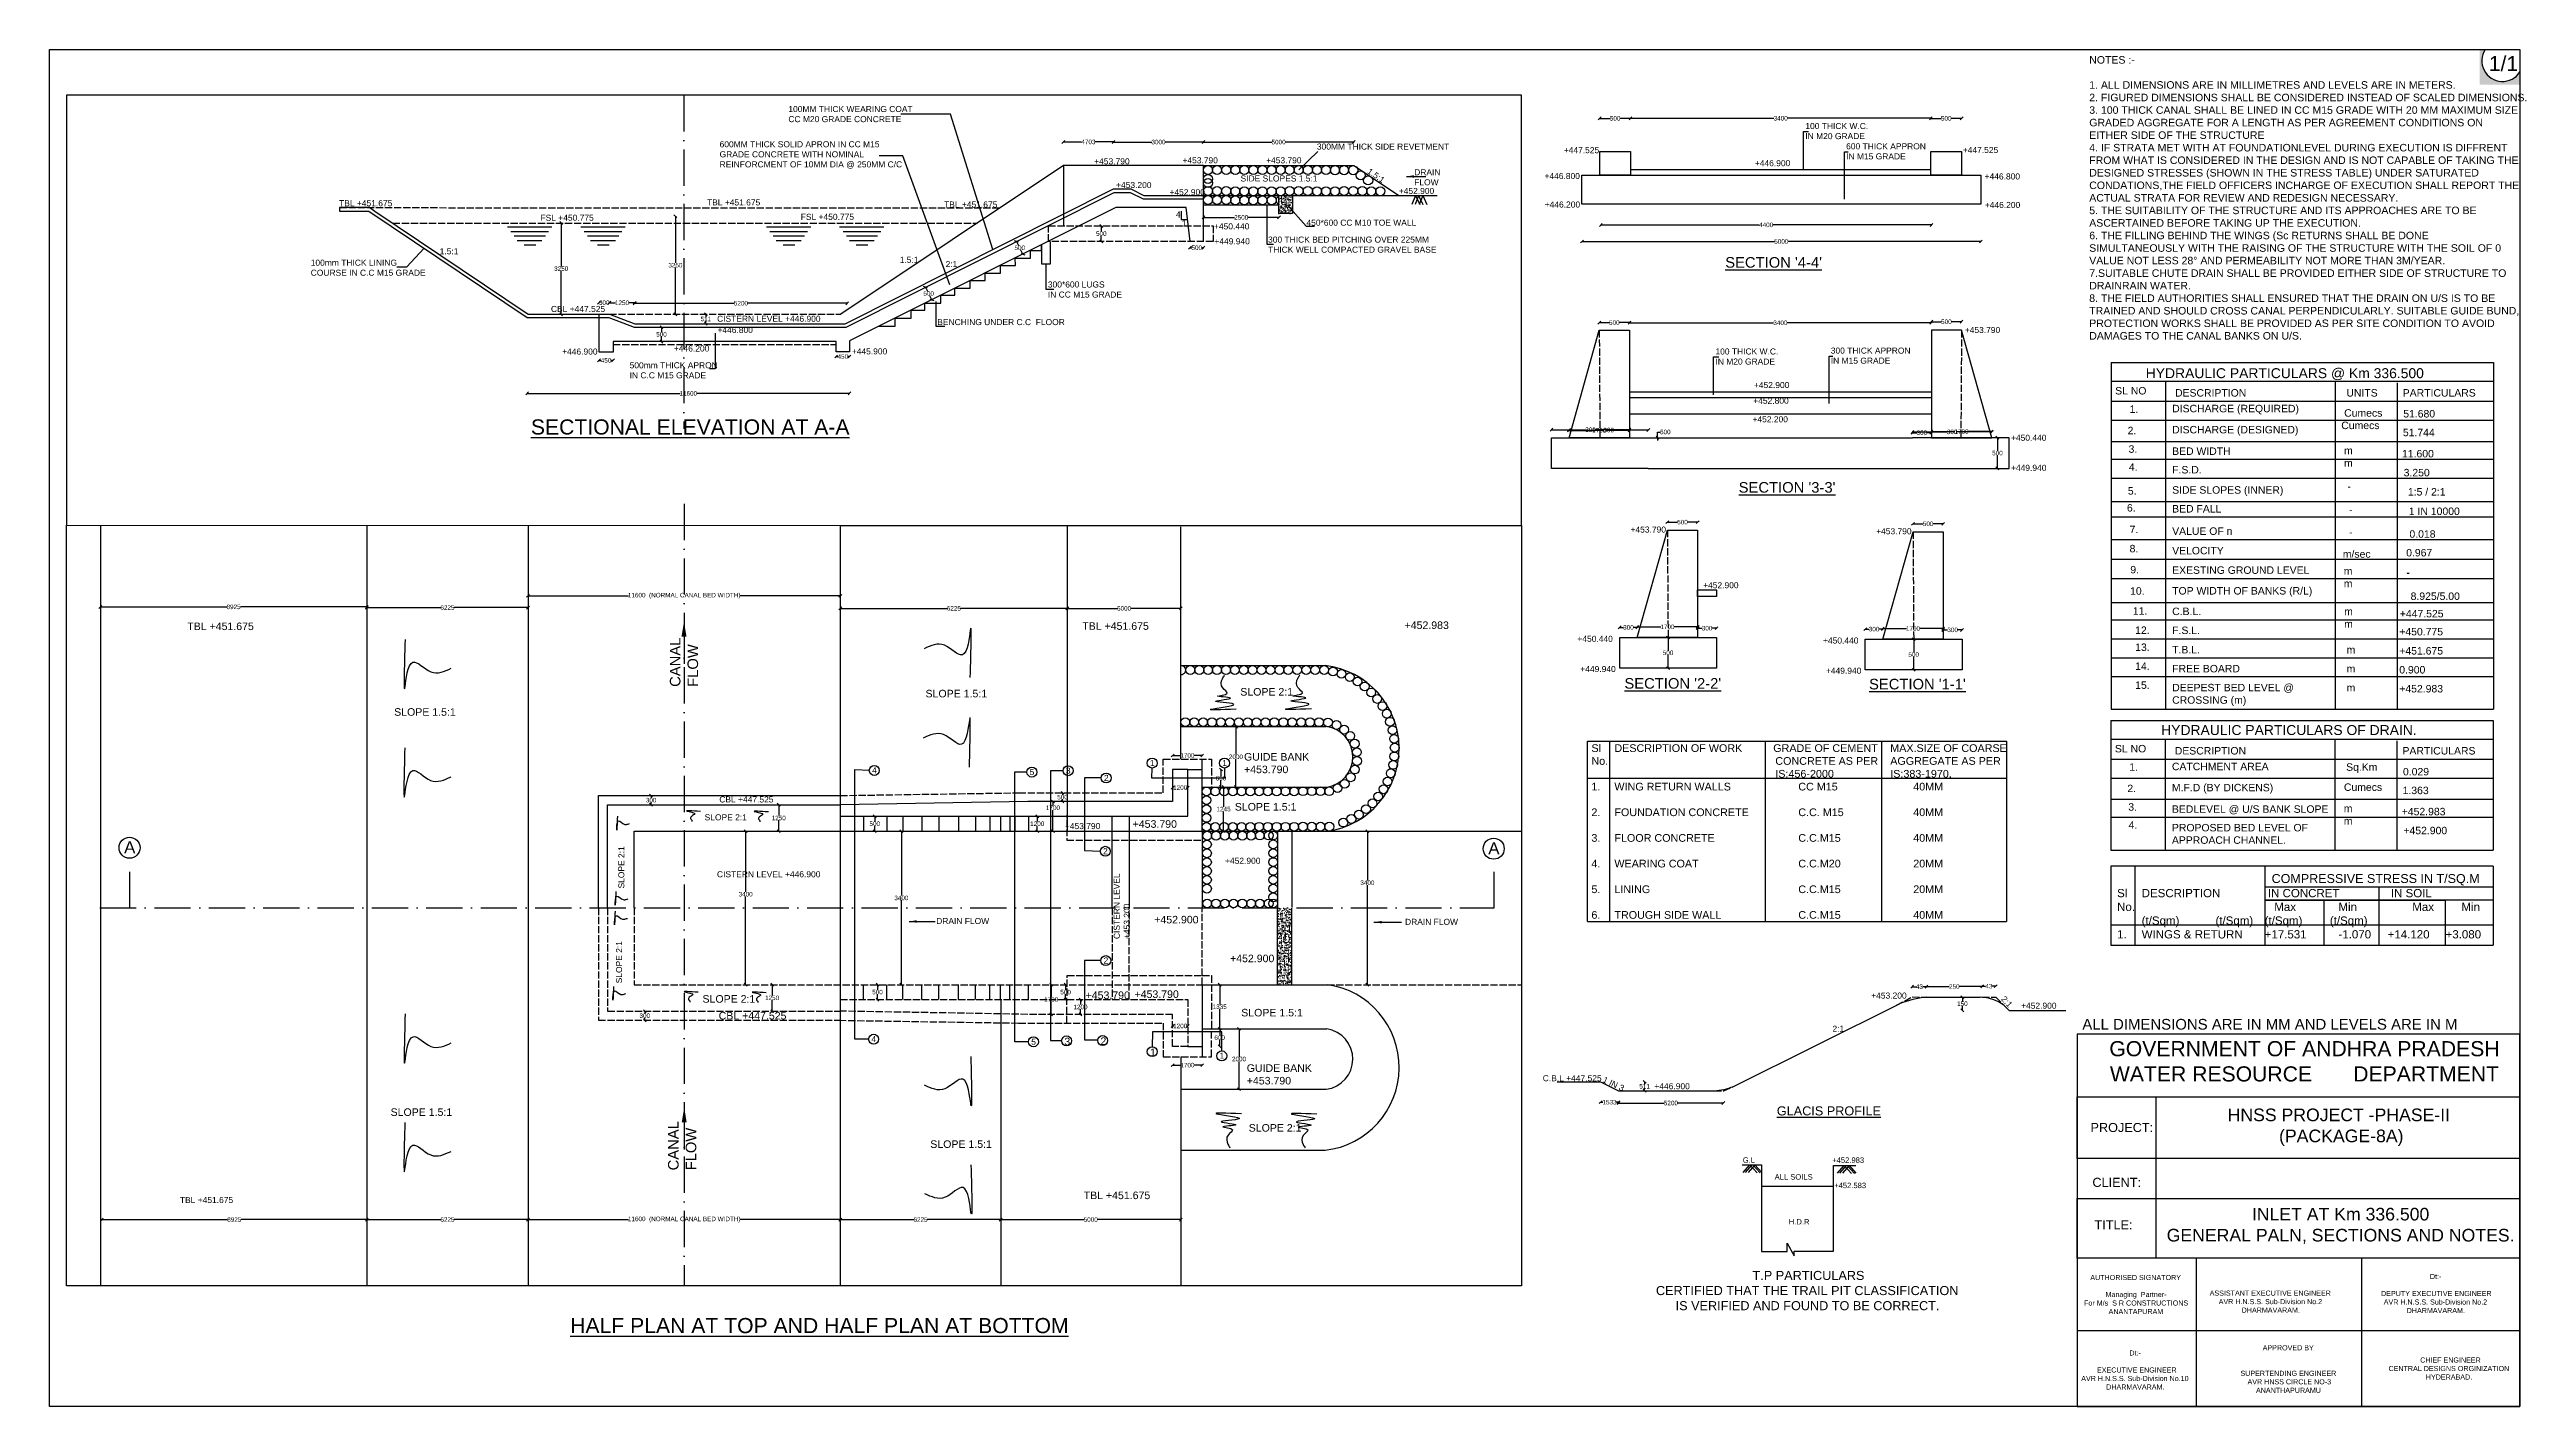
# Model space of a CAD drawing. Header units: millimetres. Extents: x 5124 to 3346086, y 2311 to 45968935.
# Drawn here: x 3264110 to 3346086, y 45924010 to 45968935 of the extents above; entities outside this region: 3.
import ezdxf

# ---------------------------------------------------------------- set-up
doc = ezdxf.new("R2010")
doc.units = ezdxf.units.MM
doc.header["$MEASUREMENT"] = 0
doc.linetypes.add('ACAD_ISO02W100', pattern=[15, 12, -3])
doc.linetypes.add('ACAD_ISO10W100', pattern=[18, 12, -3, 0, -3])
for name, color, linetype in [('DIMENSION', 7, 'Continuous'), ('DRAWING', 7, 'Continuous'), ('TEXT', 7, 'Continuous')]:
    doc.layers.add(name, color=color, linetype=linetype)
doc.styles.get("Standard").update_dxf_attribs({"font": 'arial.ttf', "height": 150})
doc.dimstyles.get("Standard").update_dxf_attribs({"dimtxt": 200, "dimasz": 110, "dimexe": 0.18, "dimexo": 0.0625, "dimgap": 0.09, "dimtad": 0, "dimtih": 1, "dimtoh": 1, "dimdec": 0, "dimzin": 0, "dimdsep": 46, "dimtxsty": 'Standard', "dimblk": 'OBLIQUE', "dimcen": 0.09, "dimse1": 1, "dimse2": 1, "dimadec": 0, "dimazin": 0, "dimtfac": 1, "dimtdec": 0, "dimtofl": 0, "dimtmove": 0, "dimatfit": 3, "dimfxl": 1, "dimtolj": 1, "dimtzin": 0, "dimarcsym": 0})
pattern_1 = [(50, (0, 0), (179.31504565, -15.68803375), [18.75, -206.25]), (355, (0, 0), (-34.6878334, 188.0480334), [15, -165]), (100.4514, (14.94, -1.3), (144.6273454, 172.3598855), [15.9350475, -175.285528]), (46.1842, (0, 50), (266.8102622, -41.3797536), [28.125, -309.375]), (96.6356, (22.23, 46.55), (233.6656764, 243.5294677), [23.902572, -262.92825]), (351.1842, (0, 50), (233.6654863, 243.5296502), [22.5, -247.5]), (21, (25, 37.5), (149.22676303, -100.65472267), [18.75, -206.25]), (326, (25, 37.5), (60.828833, 181.28751126), [15, -165]), (71.4514, (37.44, 29.11), (210.05565715, 80.6326242), [15.9350475, -175.285528]), (37.5, (0, 0), (3.03996383, 83.22346346), [0, -163, 0, -167.5, 0, -165.625]), (7.5, (0, 0), (65.76738436, 98.60292797), [0, -95.5, 0, -159.25, 0, -63.125]), (327.5, (-55.75, 0), (133.45560904, -5.63871793), [0, -62.5, 0, -195, 0, -258.75]), (317.5, (-80.75, 0), (145.79654234, 25.02624558), [0, -81.25, 0, -129.5, 0, -183.75])]

msp = doc.modelspace()

# ---------------------------------------------------------------- texts
at = {"layer": 'TEXT'}
for s, height, p in [("%%USECTION '4-4'", 350, (3319568.2, 45961712.6)), ("%%USECTION '3-3'", 350, (3320013.6, 45954263.6)), ("%%USECTION '2-2'", 350, (3316231.3, 45947774.6)), ("%%USECTION '1-1'", 350, (3324327.6, 45947750.2)), ('G.L', 180, (3320150, 45932078.4)), ('+452.983', 180, (3323108.9, 45932075.7)), ('ALL SOILS', 180, (3321203.5, 45931521.1)), ('+452.583', 180, (3323175.1, 45931238.2)), ('H.D.R', 180, (3321672.8, 45930034.5))]:
    msp.add_text(s, height=height, dxfattribs=at).set_placement(p)
at = {"layer": 'TEXT', "color": 7}
for s, p in [('%%USECTIONAL ELEVATION AT A-A', (3280040, 45956188.9)), ('%%UHALF PLAN AT TOP AND HALF PLAN AT BOTTOM', (3281340.3, 45926437.6))]:
    msp.add_text(s, height=501.297, dxfattribs=at).set_placement(p)
at = {"layer": 'TEXT', "color": 5}
msp.add_text('D.L.R.B @ KM 134.402-1', height=230, dxfattribs=at).set_placement((308082.8, 114156.4))
at = {"layer": 'TEXT', "attachment_point": 1}
for s, insert, char_height, width in [('NOTES :- \\P\\P1. ALL DIMENSIONS ARE IN MILLIMETRES AND LEVELS ARE IN METERS. \\P2. FIGURED DIMENSIONS SHALL BE CONSIDERED INSTEAD OF SCALED DIMENSIONS. \\P3. 100 THICK CANAL SHALL BE LINED IN CC M15 GRADE WITH 20 MM MAXIMUM SIZE GRADED AGGREGATE FOR A LENGTH AS PER AGREEMENT CONDITIONS ON EITHER SIDE OF THE STRUCTURE \\P4. IF STRATA MET WITH AT FOUNDATIONLEVEL DURING EXECUTION IS DIFFRENT FROM WHAT IS CONSIDERED IN THE DESIGN AND IS NOT CAPABLE OF TAKING THE DESIGNED STRESSES (SHOWN IN THE STRESS TABLE) UNDER SATURATED CONDATIONS,THE FIELD OFFICERS INCHARGE OF EXECUTION SHALL REPORT THE ACTUAL STRATA FOR REVIEW AND REDESIGN NECESSARY.\\P5. THE SUITABILITY OF THE STRUCTURE AND ITS APPROACHES ARE TO BE ASCERTAINED BEFORE TAKING UP THE EXECUTION. \\P6. THE FILLING BEHIND THE WINGS (Sc RETURNS SHALL BE DONE SIMULTANEOUSLY WITH THE RAISING OF THE STRUCTURE WITH THE SOIL OF 0 VALUE NOT LESS 28° AND PERMEABILITY NOT MORE THAN 3M/YEAR. \\P7.SUITABLE CHUTE DRAIN SHALL BE PROVIDED EITHER SIDE OF STRUCTURE TO DRAINRAIN WATER.\\P8. THE FIELD AUTHORITIES SHALL ENSURED THAT THE DRAIN ON U/S IS TO BE TRAINED AND SHOULD CROSS CANAL PERPENDICULARLY. SUITABLE GUIDE BUND, PROTECTION WORKS SHALL BE PROVIDED AS PER SITE CONDITION TO AVOID DAMAGES TO THE CANAL BANKS ON U/S. ', (3331616.1, 45968717), 249.1136, 14279.432), ('1/1', (3344840, 45968720.1), 500, 634.796), ('100MM THICK WEARING COAT CC M20 GRADE CONCRETE', (3288562, 45967063.5), 200, 4268.583), ('100 THICK W.C. IN M20 GRADE', (3322220.2, 45966501.1), 200, 2375.943), ('600MM THICK SOLID APRON IN CC M15 GRADE CONCRETE WITH NOMINAL REINFORCMENT OF 10MM DIA @ 250MM C/C', (3286285.9, 45965899.1), 200, 6318.671), ('300MM THICK SIDE REVETMENT  ', (3306054.1, 45965822.4), 200, 4921.815), ('+447.525', (3314224.4, 45965702.6), 200, 2497.634), ('600 THICK APPRON \\PIN M15 GRADE', (3323569.6, 45965830), 200, 3003.449), ('+447.525', (3327430.2, 45965708.8), 200, 2497.634), (' +453.790', (3298606.3, 45965334.5), 200, 1904.27), (' +453.790', (3301526.4, 45965367), 200, 1904.27), ('SIDE SLOPES 1.5:1', (3303528.2, 45964765.6), 200, 2497.634), (' +453.790', (3304295, 45965367), 200, 1904.27), ('DRAIN \\PFLOW', (3309275.1, 45964973.2), 200, 4921.815), ('+446.800', (3313586.2, 45964846.2), 200, 2497.634), ('+446.900', (3320549.6, 45965272.6), 200, 2497.634), ('+446.800', (3328152.7, 45964832.7), 200, 2497.634), ('TBL +451.675', (3273692.3, 45963947.5), 200, 1904.27), ('TBL +451.675', (3285868.7, 45963972.8), 200, 1904.27), (' +453.200', (3299330.2, 45964548.4), 200, 1239.381), (' +452.900', (3301097.7, 45964311), 200, 1239.381), ('+452.900', (3308764.4, 45964352.7), 200, 2497.634), ('FSL +450.775', (3280357.9, 45963465), 200, 1904.27), ('FSL +450.775', (3288972, 45963495.5), 200, 1904.27), ('TBL +451.675', (3293715.3, 45963904.2), 200, 1904.27), (' 4', (3301309.7, 45963572.6), 200, 1904.27), ('1', (3301581.8, 45963280.3), 200, 1904.27), (' +450.440', (3302570.3, 45963179.5), 200, 1904.27), ('450*600 CC M10 TOE WALL', (3305709.1, 45963302.3), 200, 3985.749), ('+446.200', (3313592.8, 45963903.2), 200, 2497.634), ('+446.200', (3328159.3, 45963889.7), 200, 2497.634), ('1.5:1', (3277021.1, 45962355.2), 200, 572.123), (' +449.940', (3302584.2, 45962685.7), 200, 1904.27), ('300 THICK BED PITCHING OVER 225MM THICK WELL COMPACTED GRAVEL BASE', (3304438, 45962742.4), 200, 5560.663), ('100mm THICK LINING COURSE IN C.C M15 GRADE', (3272753.9, 45961978.1), 200, 3937.409), ('1.5:1', (3292247.1, 45962072), 200, 572.123), ('2:1', (3293764.7, 45961930.5), 200, 572.123), ('300*600 LUGS\\PIN CC M15 GRADE', (3297150.7, 45961256), 200, 2439.926), ('CBL +447.525', (3280703.9, 45960446.8), 200, 1904.27), ('CISTERN LEVEL +446.900', (3286203.2, 45960121.8), 200, 3413.187), ('BENCHING UNDER C.C  FLOOR', (3293489.6, 45960010.6), 200, 4220.827), (' +446.900', (3280996.6, 45959035.7), 200, 1904.27), (' +446.200', (3284695.9, 45959136.7), 200, 1904.27), (' +446.800', (3286136.4, 45959748.9), 200, 1904.27), (' +445.900', (3290584.4, 45959041.1), 200, 1904.27), ('100 THICK W.C. IN M20 GRADE', (3319244.8, 45959038.3), 200, 2375.943), ('300 THICK APPRON \\PIN M15 GRADE', (3323061.5, 45959067.4), 200, 3003.449), ('+453.790', (3327495.7, 45959749), 200, 2497.634), ('500mm THICK APRON IN C.C M15 GRADE', (3283307.7, 45958581.9), 200, 3088.355), ('\\PHYDRAULIC PARTICULARS @ Km 336.500', (3333484.2, 45958932.7), 329.199, 14000.535), ('+452.800', (3320496.3, 45957404), 200, 2497.634), ('+452.900', (3320518.1, 45957926.3), 200, 2497.634), (' SL NO', (3332377.4, 45957761.4), 246.9, 1820.488), (' DESCRIPTION ', (3334360.4, 45957691.7), 246.899, 4207.841), ('UNITS', (3340126.3, 45957691.7), 246.9, 1638.629), ('PARTICULARS', (3341991.9, 45957691.7), 246.899, 3924.79), ('+452.200', (3320470.7, 45956792.8), 200, 2497.634), ('1.', (3332949.5, 45957151.6), 246.9, 364.481), ('DISCHARGE (REQUIRED)', (3334360.4, 45957172.1), 246.899, 6884.418), (' Cumecs \\PCumecs \\P ', (3339956.9, 45957026.2), 246.9, 1540.269), ('51.680', (3342007.4, 45956999.9), 246.9, 1358.889), ('+450.440', (3329025.7, 45956180.5), 200, 2497.634), ('2.', (3332886.2, 45956444.7), 246.9, 364.481), ('3.', (3332917.1, 45955831.1), 246.9, 364.481), ('DISCHARGE (DESIGNED)', (3334360.4, 45956473), 246.899, 6852.905), ('BED WIDTH', (3334360.4, 45955760.3), 246.9, 3116.63), ('m \\Pm ', (3340049, 45955780.9), 246.9, 290.34), ('\\P51.744', (3341995.5, 45956790.8), 246.9, 1681.251), ('+449.940', (3329025.7, 45955186.1), 200, 2497.634), ('4.', (3332926, 45955234.1), 246.9, 364.481), ('F.S.D.', (3334360.4, 45955146.2), 246.9, 1521.783), ('11.600', (3341966.5, 45955678.5), 246.9, 899.268), ('3.250', (3342021.8, 45955051.1), 246.9, 1129.079), ('5.', (3332893, 45954446.1), 246.9, 364.481), ('SIDE SLOPES (INNER)', (3334360.4, 45954476.6), 246.899, 25092.525), ('-', (3340160.8, 45954596), 246.9, 290.34), ('1:5 / 2:1', (3342161.7, 45954415.4), 246.9, 1809.316), ('6.', (3332862.9, 45953885.7), 246.9, 364.481), ('BED FALL', (3334360.4, 45953853.6), 246.9, 2635.862), ('-', (3340213.8, 45953831.4), 246.9, 290.34), ('1 IN 10000', (3342192.8, 45953771.8), 246.9, 1727.111), ('+453.790', (3316434.6, 45953142.5), 200, 2497.634), ('+453.790', (3324563.4, 45953086.6), 200, 2497.634), ('8.', (3332951.2, 45952534.7), 246.9, 364.481), ('7.', (3332951.2, 45953169.8), 246.9, 364.481), ('VALUE OF n', (3334360.4, 45953114), 246.9, 3259.132), ('VELOCITY', (3334360.4, 45952468.6), 246.9, 2817.684), ('-', (3340213.8, 45953078.5), 246.9, 290.34), (' 0.018 \\P', (3342116.9, 45953018.9), 246.9, 1130.693), ('9.', (3332974.8, 45951839.2), 246.9, 364.481), ('EXESTING GROUND LEVEL', (3334360.4, 45951823.3), 246.899, 6479.701), ('m/sec', (3340008, 45952357), 246.9, 1070.97), ('m \\Pm ', (3340039.7, 45951790.4), 246.9, 290.34), (' 0.967', (3342008.9, 45952399.3), 246.9, 1130.087), ('-', (3342109.8, 45951753.8), 246.9, 1129.079), ('+452.900', (3318837.2, 45951299.6), 200, 2497.634), ('10.', (3332967.2, 45951133.3), 246.9, 364.481), ('TOP WIDTH OF BANKS (R/L)', (3334360.4, 45951138.5), 246.899, 7644.612), ('-', (3342114.7, 45951736.3), 246.9, 1831.02), (' 8.925/5.00 ', (3342156.1, 45950959.2), 246.899, 2048.119), ('TBL +451.675', (3298288.7, 45949972.4), 250, 2756.689), (' +452.983', (3308858.3, 45950000.3), 250, 2756.689), ('11.', (3333058.7, 45950472.1), 246.9, 364.481), ('C.B.L.', (3334360.4, 45950457.1), 246.9, 1508.955), ('m \\Pm ', (3340052.6, 45950453.2), 246.9, 290.34), ('+447.525', (3341893.8, 45950381.3), 246.9, 1831.02), ('TBL +451.675', (3268668.3, 45949964.4), 250, 2756.689), ('+450.440', (3314675.6, 45949524.5), 200, 2497.634), ('+450.440', (3322804.4, 45949468.6), 200, 2497.634), ('12.', (3333135.1, 45949833.7), 246.9, 364.481), ('13.', (3333136.3, 45949269.8), 246.9, 364.481), ('T.B.L.', (3334360.4, 45949188.7), 246.9, 1460.432), ('F.S.L.', (3334360.4, 45949829.7), 246.9, 1426.968), ('\\P+450.775', (3341876.5, 45950196.3), 246.9, 1831.02), ('+451.675', (3341876.5, 45949150.9), 246.9, 1831.02), ('+449.940', (3314771.9, 45948524.6), 200, 2497.634), ('+449.940', (3322900.7, 45948468.7), 200, 2497.634), ('14.', (3333136.3, 45948642.4), 246.9, 364.481), ('FREE BOARD', (3334360.4, 45948561.3), 246.9, 3745.582), ('m ', (3340133.7, 45949185), 246.9, 496.612), ('m ', (3340133.7, 45948557.6), 246.9, 496.612), ('0.900', (3341876.5, 45948523.5), 246.9, 1831.02), ('SLOPE 1.5:1', (3293102.2, 45947736.5), 250, 2756.689), ('SLOPE 2:1', (3303519.2, 45947795.6), 250, 2756.689), ('15.', (3333136.3, 45948015), 246.9, 364.481), ('DEEPEST BED LEVEL @ CROSSING (m)', (3334360.4, 45947934), 246.899, 4830.716), ('m ', (3340133.7, 45947930.3), 246.9, 496.612), ('+452.983', (3341876.5, 45947896.1), 246.9, 1831.02), ('SLOPE 1.5:1', (3275515.2, 45947127.7), 250, 2756.689), ('{\\H1.3398x;Sl^IDESCRIPTION OF WORK^I       GRADE OF CEMENT ^IMAX.SIZE OF COARSE\\PNo.^I^I^I^I^I^I^I^I\\H0.99998x;CONCRETE AS PER ^IAGGREGATE AS PER\\P^I^I^I^I^I^I^I^IIS:456-2000^I^I^IIS:383-1970.\\P1.^IWING RETURN WALLS ^I^I^ICC M15^I^I^I^I40MM\\P^I\\P2.^IFOUNDATION CONCRETE^I^I^IC.C. M15^I^I^I^I40MM\\P\\P3.^IFLOOR CONCRETE^I^I^I^IC.C.M15^I^I^I^I40MM\\P\\P4.^IWEARING COAT^I^I^I^I^IC.C.M20^I^I^I^I20MM\\P\\P5.^ILINING^I^I^I^I^I^I^IC.C.M15^I^I^I^I20MM\\P\\P6.^ITROUGH SIDE WALL^I^I^I^IC.C.M15^I^I^I^I40MM}', (3315139.1, 45945933.9), 190.196, 13719.853), (' SL NO', (3332368.8, 45945911.8), 246.9, 1820.488), ('\\PHYDRAULIC PARTICULARS OF DRAIN.', (3333996.7, 45947117.9), 329.199, 14000.535), ('4', (3291332.1, 45945170), 200, 4502.224), ('5', (3296546.7, 45945113.8), 200, 4502.224), ('3', (3297747.4, 45945161.5), 200, 4502.224), ('1', (3300529, 45945413.9), 200, 4502.224), ('1', (3302922.8, 45945413.7), 200, 4502.224), ('GUIDE BANK +453.790', (3303643.2, 45945643.3), 250, 2756.689), ('1.', (3332940.8, 45945302), 246.9, 364.481), ('CATCHMENT AREA', (3334351.7, 45945322.4), 246.899, 6884.418), (' DESCRIPTION ', (3334351.7, 45945842), 246.899, 4207.841), ('Sq.Km', (3340117.7, 45945302.9), 246.9, 1638.629), ('PARTICULARS', (3341983.2, 45945842), 246.899, 3924.79), ('0.029', (3341998.7, 45945150.2), 246.9, 1358.889), ('2', (3299006.1, 45944920.2), 200, 4502.224), ('2.', (3332877.6, 45944595.1), 246.9, 364.481), ('M.F.D (BY DICKENS)', (3334351.7, 45944623.3), 246.899, 6852.905), (' Cumecs \\P ', (3339948.2, 45944637.4), 246.9, 1540.269), ('\\P1.363', (3341986.9, 45944941.1), 246.9, 1681.251), ('SLOPE 2:1', (3285791.1, 45943615.2), 200, 1904.27), ('CBL +447.525', (3286275.9, 45944206.7), 200, 1904.27), ('+453.790', (3299956.1, 45943418.9), 250, 2756.689), ('SLOPE 1.5:1', (3303338.6, 45943988), 250, 2756.689), ('3.', (3332908.4, 45943981.5), 246.9, 364.481), ('BEDLEVEL @ U/S BANK SLOPE', (3334351.7, 45943910.7), 246.899, 5869.609), ('m \\Pm ', (3340040.4, 45943931.3), 246.9, 290.34), ('+452.983', (3341957.8, 45943828.9), 246.9, 899.268), ('A', (3266577.6, 45942723.3), 400, 377.806), ('+453.790', (3297713.4, 45943325.2), 200, 4502.224), ('A', (3311725.3, 45942690.8), 400, 377.806), ('4.', (3332917.4, 45943384.5), 246.9, 364.481), ('PROPOSED BED LEVEL OF APPROACH CHANNEL.', (3334351.7, 45943296.5), 246.899, 5236.783), ('+452.900', (3342013.1, 45943201.5), 246.9, 1129.079), ('2', (3298977.6, 45942494.2), 200, 4502.224), ('+452.900', (3303013.4, 45942176.5), 200, 4502.224), ('CISTERN LEVEL +446.900', (3286198.9, 45941730.4), 200, 4502.224), ('{\\H1.4574x; ^I^I^I^I^I^I  COMPRESSIVE STRESS IN T/SQ.M\\P\\H0.91933x;Sl^IDESCRIPTION^I^I IN CONCRET^I^I IN SOIL^I^I^I^I\\PNo.^I^I^I^I^I^I   Max^I^IMin^I^I^IMax^I^IMin^I^I^I^I^I^I^I^I  ^I^I^I^I^I^I(t/Sqm)^I^I(t/Sqm)^I(t/Sqm)^I     (t/Sqm)\\P\\H0.9999x;1.^IWINGS & RETURN\\H1.0001x;^I+17.531  ^I^I-1.070^I+14.120     +3.080^I\\P }', (3332537.1, 45941636.6), 203.5203, 18202.576), ('DRAIN FLOW', (3293454.3, 45940182.4), 200, 4502.224), ('+452.900', (3300671.3, 45940252.8), 250, 2756.689), ('DRAIN FLOW', (3308971.5, 45940154.4), 200, 4502.224), ('2', (3298994.4, 45938873.8), 200, 4502.224), ('+452.900', (3303180, 45938968.3), 250, 2756.689), ('+453.790', (3298399.1, 45937750.2), 250, 2756.689), ('+453.790', (3300018.6, 45937785.3), 250, 2756.689), ('+453.200', (3324399.7, 45937713.9), 200, 2497.634), ('SLOPE 2:1', (3285720.9, 45937628.9), 250, 2756.689), ('CBL +447.525', (3286256.1, 45937071.5), 250, 2756.689), ('SLOPE 1.5:1', (3303550.4, 45937173.6), 250, 2756.689), ('+452.900', (3329360.2, 45937378.7), 200, 2497.634), ('4', (3291309.6, 45936271.5), 200, 4502.224), ('5', (3296599.8, 45936186.2), 200, 4502.224), ('3', (3297696.6, 45936217.5), 250, 2756.689), ('2', (3298890.3, 45936228.6), 250, 2756.689), ('2:1', (3323116.3, 45936616), 200, 2497.634), ('ALL DIMENSIONS ARE IN MM AND LEVELS ARE IN M', (3331386.5, 45936840.9), 353.847, 12627.501), ('1', (3300530, 45935859.8), 250, 2756.689), ('1', (3302833.2, 45935719.5), 200, 4502.224), ('GUIDE BANK +453.790', (3303733.4, 45935337.9), 250, 2756.689), ('C.B.L +447.525', (3313528.8, 45934978), 200, 2497.634), ('+446.900', (3317223.4, 45934713.1), 200, 2497.634), ('SLOPE 1.5:1', (3275397.6, 45933879.3), 250, 2756.689), ('\\pi12.653;{\\LGLACIS PROFILE}', (3321263.5, 45933945.7), 300, 3427.42), ('SLOPE 1.5:1', (3293259.1, 45932820.1), 250, 2756.689), ('SLOPE 2:1', (3303797.8, 45933359.4), 250, 2756.689), ('PROJECT:', (3331657.5, 45933396.1), 300.12, 2800.262), ('TBL +451.675', (3298336.2, 45931124.8), 250, 2756.689), ('CLIENT:', (3331721, 45931579.6), 300.12, 2800.262), ('TBL +451.675', (3268423.3, 45930944.7), 200, 1904.27), ('\\pi3589.7;INLET AT Km 336.500\\P\\pi768.77;GENERAL PALN, SECTIONS AND NOTES.', (3333410, 45930585.9), 417.748, 12968.036), ('TITLE:', (3331790.1, 45930173.1), 300.12, 1627.457), ('\\pi3486.9; T.P PARTICULARS\\P\\pi406.82;CERTIFIED THAT THE TRAIL PIT CLASSIFICATION\\P\\pi1057.4;IS VERIFIED AND FOUND TO BE CORRECT.', (3316869, 45928497.4), 300, 10771.151), ('\\pi2738.4;AUTHORISED SIGNATORY\\P\\pi4238.5;\\P\\pi3241.1;Managing  Partner-\\P\\pi2530.7;For M/s  S R CONSTRUCTIONS\\P\\pi3342.9;ANANTAPURAM', (3328913.1, 45928364.3), 168.888, 8476.996), ('\\pi4238.5;\\P\\P\\pi2234.1;ASSISTANT EXECUTIVE ENGINEER\\P\\pi2533.6;AVR H.N.S.S. Sub-Division No.2\\P\\pi3294.3;DHARMAVARAM.', (3333366.6, 45928410.6), 168.888, 8476.996), ('\\pi4061.3;Dt:-  \\P\\pi4238.5;\\P\\pi2378.4; DEPUTY EXECUTIVE ENGINEER\\P\\pi2533.6;AVR H.N.S.S. Sub-Division No.2\\P\\pi3294.3;DHARMAVARAM.', (3338828.6, 45928397.4), 168.888, 8476.996), ('\\pi4061.3;Dt:- \\P\\pi4238.5;\\P\\pi2856.9;  EXECUTIVE ENGINEER\\P\\pi2467.4;AVR H.N.S.S. Sub-Division No.10\\P\\pi3294.3;DHARMAVARAM.', (3328883.2, 45925865.3), 168.888, 8476.996), ('\\pi740.8;APPROVED BY\\P\\pi1585.6;\\P\\pi1520;  \\P\\pi6.1438;SUPERTENDING ENGINEER                \\P\\pi175.03; AVR HNSS CIRCLE NO-3 \\P\\pi520.18;ANANTHAPURAMU', (3336614.1, 45926037.3), 168.888, 3171.163), ('\\pi4238.5;\\P\\pi3171.6;  CHIEF ENGINEER\\P\\pi2254.9;CENTRAL DESIGNS ORGINIZATION\\P\\pi3491.2;HYDERABAD.', (3339264.5, 45925914.1), 168.888, 8476.996)]:
    msp.add_mtext(s, dxfattribs=dict(at, insert=insert, char_height=char_height, width=width))
for s, insert, char_height, width, rotation in [('1.5:1', (3307814.4, 45965023.1), 200, 572.123, 325.291585), ('CANAL FLOW', (3284640.2, 45947834.1), 350, 1904.27, 90), ('SLOPE 2:1', (3282933.6, 45941158.9), 200, 1904.27, 90), ('CISTERN LEVEL +453.200', (3299330.5, 45939485.2), 200, 2319.634, 90), ('SLOPE 2:1', (3282858.5, 45938019.5), 200, 1904.27, 90), ('2:1', (3328829.4, 45937621.4), 200, 2497.634, 313.199776), ('1 IN 3', (3315577, 45934938.5), 200, 774.613, 334.718497), ('CANAL FLOW', (3284579.6, 45931826.4), 350, 1904.27, 90)]:
    msp.add_mtext(s, dxfattribs=dict(at, insert=insert, char_height=char_height, width=width, rotation=rotation))
at = {"layer": 'TEXT', "color": 7, "width": 14296.374, "attachment_point": 5}
for s, insert, char_height in [('GOVERNMENT OF ANDHRA PRADESH\\PWATER RESOURCE       DEPARTMENT', (3338737.7, 45935434.3), 501.297), ('HNSS PROJECT -PHASE-II\\P (PACKAGE-8A)', (3339875.8, 45933253.1), 417.748)]:
    msp.add_mtext(s, dxfattribs=dict(at, insert=insert, char_height=char_height))

# ---------------------------------------------------------------- blocks, each defined once
blk = doc.blocks.new('_Oblique')
at = {"color": 0, "linetype": 'ByBlock', "lineweight": -2}
blk.add_line((-0.5, -0.5), (0.5, 0.5), dxfattribs=at)
blk = doc.blocks.new('*D34')
at = {"layer": 'Defpoints', "color": 0, "transparency": 16777216}
for p in [(3280818, 45963189), (3281044, 45963189), (3280477, 45960170)]:
    blk.add_point(p, dxfattribs=at)
at = {"layer": 'DIMENSION', "color": 0, "lineweight": -2, "transparency": 16777216}
for p, q in [((3281044, 45963189), (3281044, 45961756)), ((3281044, 45960170), (3281044, 45961603))]:
    blk.add_line(p, q, dxfattribs=at)
at = {"layer": 'DIMENSION', "color": 0, "lineweight": -2, "transparency": 16777216, "xscale": 95, "yscale": 95, "zscale": 95}
for p, rotation in [((3281044, 45963189), 90), ((3281044, 45960170), 270)]:
    blk.add_blockref('_Oblique', p, dxfattribs=dict(at, rotation=rotation))
at = {"layer": 'DIMENSION', "color": 0, "transparency": 16777216, "insert": (3281044, 45961679), "char_height": 150, "attachment_point": 5}
blk.add_mtext('\\A1;3250', dxfattribs=at)
blk = doc.blocks.new('*D35')
at = {"layer": 'Defpoints', "color": 0, "transparency": 16777216}
for p in [(3282298, 45960554), (3282298, 45960170), (3282637, 45960170)]:
    blk.add_point(p, dxfattribs=at)
at = {"layer": 'DIMENSION', "color": 0, "lineweight": -2, "transparency": 16777216}
for p, q in [((3282298, 45960554), (3282302, 45960554)), ((3282637, 45960554), (3282633, 45960554))]:
    blk.add_line(p, q, dxfattribs=at)
at = {"layer": 'DIMENSION', "color": 0, "lineweight": -2, "transparency": 16777216, "xscale": 95, "yscale": 95, "zscale": 95, "rotation": 180}
blk.add_blockref('_Oblique', (3282298, 45960554), dxfattribs=at)
at = {"layer": 'DIMENSION', "color": 0, "lineweight": -2, "transparency": 16777216, "xscale": 95, "yscale": 95, "zscale": 95}
blk.add_blockref('_Oblique', (3282637, 45960554), dxfattribs=at)
at = {"layer": 'DIMENSION', "color": 0, "transparency": 16777216, "insert": (3282468, 45960554), "char_height": 150, "attachment_point": 5}
blk.add_mtext('\\A1;300', dxfattribs=at)
blk = doc.blocks.new('*D36')
at = {"layer": 'Defpoints', "color": 0, "transparency": 16777216}
for p in [(3284362, 45959745), (3284362, 45959745), (3284362, 45959265)]:
    blk.add_point(p, dxfattribs=at)
at = {"layer": 'DIMENSION', "color": 0, "lineweight": -2, "transparency": 16777216}
for p, q in [((3284362, 45959745), (3284362, 45959582)), ((3284362, 45959265), (3284362, 45959428))]:
    blk.add_line(p, q, dxfattribs=at)
at = {"layer": 'DIMENSION', "color": 0, "lineweight": -2, "transparency": 16777216, "xscale": 95, "yscale": 95, "zscale": 95}
for p, rotation in [((3284362, 45959745), 90), ((3284362, 45959265), 270)]:
    blk.add_blockref('_Oblique', p, dxfattribs=dict(at, rotation=rotation))
at = {"layer": 'DIMENSION', "color": 0, "transparency": 16777216, "insert": (3284362, 45959505), "char_height": 150, "attachment_point": 5}
blk.add_mtext('\\A1;500', dxfattribs=at)
blk = doc.blocks.new('*D37')
at = {"layer": 'Defpoints', "color": 0, "transparency": 16777216}
for p in [(3285830, 45960170), (3285830, 45960170), (3285830, 45959858)]:
    blk.add_point(p, dxfattribs=at)
at = {"layer": 'DIMENSION', "color": 0, "lineweight": -2, "transparency": 16777216}
for p, q in [((3285830, 45960170), (3285830, 45960091)), ((3285830, 45959858), (3285830, 45959937))]:
    blk.add_line(p, q, dxfattribs=at)
at = {"layer": 'DIMENSION', "color": 0, "lineweight": -2, "transparency": 16777216, "xscale": 95, "yscale": 95, "zscale": 95}
for p, rotation in [((3285830, 45960170), 90), ((3285830, 45959858), 270)]:
    blk.add_blockref('_Oblique', p, dxfattribs=dict(at, rotation=rotation))
at = {"layer": 'DIMENSION', "color": 0, "transparency": 16777216, "insert": (3285830, 45960014), "char_height": 150, "attachment_point": 5}
blk.add_mtext('\\A1;511', dxfattribs=at)
blk = doc.blocks.new('*D38')
at = {"layer": 'Defpoints', "color": 0, "transparency": 16777216}
for p in [(3282298, 45958910), (3282759, 45958910), (3282759, 45958644)]:
    blk.add_point(p, dxfattribs=at)
at = {"layer": 'DIMENSION', "color": 0, "lineweight": -2, "transparency": 16777216}
for p, q in [((3282298, 45958644), (3282360, 45958644)), ((3282759, 45958644), (3282697, 45958644))]:
    blk.add_line(p, q, dxfattribs=at)
at = {"layer": 'DIMENSION', "color": 0, "lineweight": -2, "transparency": 16777216, "xscale": 95, "yscale": 95, "zscale": 95, "rotation": 180}
blk.add_blockref('_Oblique', (3282298, 45958644), dxfattribs=at)
at = {"layer": 'DIMENSION', "color": 0, "lineweight": -2, "transparency": 16777216, "xscale": 95, "yscale": 95, "zscale": 95}
blk.add_blockref('_Oblique', (3282759, 45958644), dxfattribs=at)
at = {"layer": 'DIMENSION', "color": 0, "transparency": 16777216, "insert": (3282528, 45958644), "char_height": 150, "attachment_point": 5}
blk.add_mtext('\\A1;450', dxfattribs=at)
blk = doc.blocks.new('*D39')
at = {"layer": 'Defpoints', "color": 0, "transparency": 16777216}
for p in [(3290144, 45958931), (3290587, 45958931), (3290587, 45958771)]:
    blk.add_point(p, dxfattribs=at)
at = {"layer": 'DIMENSION', "color": 0, "lineweight": -2, "transparency": 16777216}
for p, q in [((3290144, 45958771), (3290197, 45958771)), ((3290587, 45958771), (3290534, 45958771))]:
    blk.add_line(p, q, dxfattribs=at)
at = {"layer": 'DIMENSION', "color": 0, "lineweight": -2, "transparency": 16777216, "xscale": 95, "yscale": 95, "zscale": 95, "rotation": 180}
blk.add_blockref('_Oblique', (3290144, 45958771), dxfattribs=at)
at = {"layer": 'DIMENSION', "color": 0, "lineweight": -2, "transparency": 16777216, "xscale": 95, "yscale": 95, "zscale": 95}
blk.add_blockref('_Oblique', (3290587, 45958771), dxfattribs=at)
at = {"layer": 'DIMENSION', "color": 0, "transparency": 16777216, "insert": (3290366, 45958771), "char_height": 150, "attachment_point": 5}
blk.add_mtext('\\A1;450', dxfattribs=at)
blk = doc.blocks.new('*D40')
at = {"layer": 'Defpoints', "color": 0, "transparency": 16777216}
for p in [(3284598, 45963418), (3284823, 45963418), (3284597, 45960169)]:
    blk.add_point(p, dxfattribs=at)
at = {"layer": 'DIMENSION', "color": 0, "lineweight": -2, "transparency": 16777216}
for p, q in [((3284823, 45963418), (3284823, 45961870)), ((3284823, 45960169), (3284823, 45961717))]:
    blk.add_line(p, q, dxfattribs=at)
at = {"layer": 'DIMENSION', "color": 0, "lineweight": -2, "transparency": 16777216, "xscale": 95, "yscale": 95, "zscale": 95}
for p, rotation in [((3284823, 45963418), 90), ((3284823, 45960169), 270)]:
    blk.add_blockref('_Oblique', p, dxfattribs=dict(at, rotation=rotation))
at = {"layer": 'DIMENSION', "color": 0, "transparency": 16777216, "insert": (3284823, 45961794), "char_height": 150, "attachment_point": 5}
blk.add_mtext('\\A1;3250', dxfattribs=at)
blk = doc.blocks.new('*D41')
at = {"layer": 'Defpoints', "color": 0, "transparency": 16777216}
for p in [(3293100, 45961066), (3293141, 45961087), (3293351, 45960670)]:
    blk.add_point(p, dxfattribs=at)
at = {"layer": 'DIMENSION', "color": 0, "lineweight": -2, "transparency": 16777216}
for p, q in [((3293100, 45961066), (3293166, 45960935)), ((3293309, 45960649), (3293243, 45960781))]:
    blk.add_line(p, q, dxfattribs=at)
at = {"layer": 'DIMENSION', "color": 0, "lineweight": -2, "transparency": 16777216, "xscale": 95, "yscale": 95, "zscale": 95}
for p, rotation in [((3293100, 45961066), 116.6797155859303), ((3293309, 45960649), 296.6797155859302)]:
    blk.add_blockref('_Oblique', p, dxfattribs=dict(at, rotation=rotation))
at = {"layer": 'DIMENSION', "color": 0, "transparency": 16777216, "insert": (3293205, 45960858), "char_height": 150, "attachment_point": 5}
blk.add_mtext('\\A1;500', dxfattribs=at)
blk = doc.blocks.new('*D42')
at = {"layer": 'Defpoints', "color": 0, "transparency": 16777216}
for p in [(3296114, 45962581), (3296114, 45962581), (3296326, 45962159)]:
    blk.add_point(p, dxfattribs=at)
at = {"layer": 'DIMENSION', "color": 0, "lineweight": -2, "transparency": 16777216}
for p, q in [((3296114, 45962581), (3296182, 45962447)), ((3296326, 45962159), (3296259, 45962293))]:
    blk.add_line(p, q, dxfattribs=at)
at = {"layer": 'DIMENSION', "color": 0, "lineweight": -2, "transparency": 16777216, "xscale": 95, "yscale": 95, "zscale": 95}
for p, rotation in [((3296114, 45962581), 116.6797155860226), ((3296326, 45962159), 296.6797155860227)]:
    blk.add_blockref('_Oblique', p, dxfattribs=dict(at, rotation=rotation))
at = {"layer": 'DIMENSION', "color": 0, "transparency": 16777216, "insert": (3296220, 45962370), "char_height": 150, "attachment_point": 5}
blk.add_mtext('\\A1;500', dxfattribs=at)
blk = doc.blocks.new('*D43')
at = {"layer": 'Defpoints', "color": 0, "transparency": 16777216}
for p in [(3298918, 45963095), (3298918, 45963095), (3298918, 45962580)]:
    blk.add_point(p, dxfattribs=at)
at = {"layer": 'DIMENSION', "color": 0, "lineweight": -2, "transparency": 16777216}
for p, q in [((3298918, 45963095), (3298918, 45962914)), ((3298918, 45962580), (3298918, 45962761))]:
    blk.add_line(p, q, dxfattribs=at)
at = {"layer": 'DIMENSION', "color": 0, "lineweight": -2, "transparency": 16777216, "xscale": 95, "yscale": 95, "zscale": 95}
for p, rotation in [((3298918, 45963095), 90), ((3298918, 45962580), 270)]:
    blk.add_blockref('_Oblique', p, dxfattribs=dict(at, rotation=rotation))
at = {"layer": 'DIMENSION', "color": 0, "transparency": 16777216, "insert": (3298918, 45962838), "char_height": 150, "attachment_point": 5}
blk.add_mtext('\\A1;500', dxfattribs=at)
blk = doc.blocks.new('*D44')
at = {"layer": 'Defpoints', "color": 0, "transparency": 16777216}
for p in [(3301857, 45962580), (3302302, 45962580), (3302302, 45962372)]:
    blk.add_point(p, dxfattribs=at)
at = {"layer": 'DIMENSION', "color": 0, "lineweight": -2, "transparency": 16777216}
for p, q in [((3301857, 45962372), (3301914, 45962372)), ((3302302, 45962372), (3302245, 45962372))]:
    blk.add_line(p, q, dxfattribs=at)
at = {"layer": 'DIMENSION', "color": 0, "lineweight": -2, "transparency": 16777216, "xscale": 95, "yscale": 95, "zscale": 95, "rotation": 180}
blk.add_blockref('_Oblique', (3301857, 45962372), dxfattribs=at)
at = {"layer": 'DIMENSION', "color": 0, "lineweight": -2, "transparency": 16777216, "xscale": 95, "yscale": 95, "zscale": 95}
blk.add_blockref('_Oblique', (3302302, 45962372), dxfattribs=at)
at = {"layer": 'DIMENSION', "color": 0, "transparency": 16777216, "insert": (3302079, 45962372), "char_height": 150, "attachment_point": 5}
blk.add_mtext('\\A1;500', dxfattribs=at)
blk = doc.blocks.new('*D45')
at = {"layer": 'Defpoints', "color": 0, "transparency": 16777216}
for p in [(3307275, 45965871), (3302302, 45965097), (3307275, 45965097)]:
    blk.add_point(p, dxfattribs=at)
at = {"layer": 'DIMENSION', "color": 0, "lineweight": -2, "transparency": 16777216}
for p, q in [((3302302, 45965871), (3304565, 45965871)), ((3307275, 45965871), (3305012, 45965871))]:
    blk.add_line(p, q, dxfattribs=at)
at = {"layer": 'DIMENSION', "color": 0, "lineweight": -2, "transparency": 16777216, "xscale": 95, "yscale": 95, "zscale": 95, "rotation": 180}
blk.add_blockref('_Oblique', (3302302, 45965871), dxfattribs=at)
at = {"layer": 'DIMENSION', "color": 0, "lineweight": -2, "transparency": 16777216, "xscale": 95, "yscale": 95, "zscale": 95}
blk.add_blockref('_Oblique', (3307275, 45965871), dxfattribs=at)
at = {"layer": 'DIMENSION', "color": 0, "transparency": 16777216, "insert": (3304788, 45965871), "char_height": 150, "attachment_point": 5}
blk.add_mtext('\\A1;5000', dxfattribs=at)
blk = doc.blocks.new('*D46')
at = {"layer": 'Defpoints', "color": 0, "transparency": 16777216}
for p in [(3302302, 45963501), (3302302, 45963377), (3304797, 45963501)]:
    blk.add_point(p, dxfattribs=at)
at = {"layer": 'DIMENSION', "color": 0, "lineweight": -2, "transparency": 16777216}
for p, q in [((3302302, 45963377), (3303324, 45963377)), ((3304797, 45963377), (3303774, 45963377))]:
    blk.add_line(p, q, dxfattribs=at)
at = {"layer": 'DIMENSION', "color": 0, "lineweight": -2, "transparency": 16777216, "xscale": 95, "yscale": 95, "zscale": 95, "rotation": 180}
blk.add_blockref('_Oblique', (3302302, 45963377), dxfattribs=at)
at = {"layer": 'DIMENSION', "color": 0, "lineweight": -2, "transparency": 16777216, "xscale": 95, "yscale": 95, "zscale": 95}
blk.add_blockref('_Oblique', (3304797, 45963377), dxfattribs=at)
at = {"layer": 'DIMENSION', "color": 0, "transparency": 16777216, "insert": (3303549, 45963377), "char_height": 150, "attachment_point": 5}
blk.add_mtext('\\A1;2500', dxfattribs=at)
blk = doc.blocks.new('*D47')
at = {"layer": 'Defpoints', "color": 0, "transparency": 16777216}
for p in [(3314400, 45956082), (3317022, 45956336), (3317022, 45955067)]:
    blk.add_point(p, dxfattribs=at)
at = {"layer": 'DIMENSION', "color": 0, "lineweight": -2, "transparency": 16777216}
for p, q in [((3314400, 45956336), (3315546, 45956336)), ((3317022, 45956336), (3315877, 45956336))]:
    blk.add_line(p, q, dxfattribs=at)
at = {"layer": 'DIMENSION', "color": 0, "lineweight": -2, "transparency": 16777216, "xscale": 95, "yscale": 95, "zscale": 95, "rotation": 180}
blk.add_blockref('_Oblique', (3314400, 45956336), dxfattribs=at)
at = {"layer": 'DIMENSION', "color": 0, "lineweight": -2, "transparency": 16777216, "xscale": 95, "yscale": 95, "zscale": 95}
blk.add_blockref('_Oblique', (3317022, 45956336), dxfattribs=at)
at = {"layer": 'DIMENSION', "color": 0, "transparency": 16777216, "insert": (3315711, 45956336), "char_height": 150, "attachment_point": 5}
blk.add_mtext('\\A1;300', dxfattribs=at)
blk = doc.blocks.new('*D48')
at = {"layer": 'Defpoints', "color": 0, "transparency": 16777216}
for p in [(3314400, 45956082), (3316398, 45956323), (3316398, 45956082)]:
    blk.add_point(p, dxfattribs=at)
at = {"layer": 'DIMENSION', "color": 0, "lineweight": -2, "transparency": 16777216}
for p, q in [((3314400, 45956323), (3315182, 45956323)), ((3316398, 45956323), (3315616, 45956323))]:
    blk.add_line(p, q, dxfattribs=at)
at = {"layer": 'DIMENSION', "color": 0, "lineweight": -2, "transparency": 16777216, "xscale": 95, "yscale": 95, "zscale": 95, "rotation": 180}
blk.add_blockref('_Oblique', (3314400, 45956323), dxfattribs=at)
at = {"layer": 'DIMENSION', "color": 0, "lineweight": -2, "transparency": 16777216, "xscale": 95, "yscale": 95, "zscale": 95}
blk.add_blockref('_Oblique', (3316398, 45956323), dxfattribs=at)
at = {"layer": 'DIMENSION', "color": 0, "transparency": 16777216, "insert": (3315399, 45956323), "char_height": 150, "attachment_point": 5}
blk.add_mtext('\\A1;1700', dxfattribs=at)
blk = doc.blocks.new('*D49')
at = {"layer": 'Defpoints', "color": 0, "transparency": 16777216}
for p in [(3313819, 45956346), (3316398, 45956082), (3313819, 45955067)]:
    blk.add_point(p, dxfattribs=at)
at = {"layer": 'DIMENSION', "color": 0, "lineweight": -2, "transparency": 16777216}
for p, q in [((3313819, 45956346), (3314943, 45956346)), ((3316398, 45956346), (3315274, 45956346))]:
    blk.add_line(p, q, dxfattribs=at)
at = {"layer": 'DIMENSION', "color": 0, "lineweight": -2, "transparency": 16777216, "xscale": 95, "yscale": 95, "zscale": 95, "rotation": 180}
blk.add_blockref('_Oblique', (3313819, 45956346), dxfattribs=at)
at = {"layer": 'DIMENSION', "color": 0, "lineweight": -2, "transparency": 16777216, "xscale": 95, "yscale": 95, "zscale": 95}
blk.add_blockref('_Oblique', (3316398, 45956346), dxfattribs=at)
at = {"layer": 'DIMENSION', "color": 0, "transparency": 16777216, "insert": (3315109, 45956346), "char_height": 150, "attachment_point": 5}
blk.add_mtext('\\A1;300', dxfattribs=at)
blk = doc.blocks.new('*D50')
at = {"layer": 'Defpoints', "color": 0, "transparency": 16777216}
for p in [(3313819, 45956082), (3317022, 45956082), (3317326, 45956082)]:
    blk.add_point(p, dxfattribs=at)
at = {"layer": 'DIMENSION', "color": 0, "lineweight": -2, "transparency": 16777216}
for p, q in [((3317326, 45956082), (3317326, 45956272)), ((3317326, 45956272), (3317421, 45956272)), ((3317326, 45956082), (3317326, 45955987))]:
    blk.add_line(p, q, dxfattribs=at)
at = {"layer": 'DIMENSION', "color": 0, "lineweight": -2, "transparency": 16777216, "xscale": 95, "yscale": 95, "zscale": 95}
for rotation in [90, 270]:
    blk.add_blockref('_Oblique', (3317326, 45956082), dxfattribs=dict(at, rotation=rotation))
at = {"layer": 'DIMENSION', "color": 0, "transparency": 16777216, "insert": (3317587, 45956272), "char_height": 150, "attachment_point": 5}
blk.add_mtext('\\A1;500', dxfattribs=at)
blk = doc.blocks.new('*D51')
at = {"layer": 'Defpoints', "color": 0, "transparency": 16777216}
for p in [(3316398, 45959894), (3315399, 45959639), (3316398, 45959639)]:
    blk.add_point(p, dxfattribs=at)
at = {"layer": 'DIMENSION', "color": 0, "lineweight": -2, "transparency": 16777216}
for p, q in [((3315399, 45959894), (3315733, 45959894)), ((3316398, 45959894), (3316064, 45959894))]:
    blk.add_line(p, q, dxfattribs=at)
at = {"layer": 'DIMENSION', "color": 0, "lineweight": -2, "transparency": 16777216, "xscale": 95, "yscale": 95, "zscale": 95, "rotation": 180}
blk.add_blockref('_Oblique', (3315399, 45959894), dxfattribs=at)
at = {"layer": 'DIMENSION', "color": 0, "lineweight": -2, "transparency": 16777216, "xscale": 95, "yscale": 95, "zscale": 95}
blk.add_blockref('_Oblique', (3316398, 45959894), dxfattribs=at)
at = {"layer": 'DIMENSION', "color": 0, "transparency": 16777216, "insert": (3315899, 45959894), "char_height": 150, "attachment_point": 5}
blk.add_mtext('\\A1;500', dxfattribs=at)
blk = doc.blocks.new('*D52')
at = {"layer": 'Defpoints', "color": 0, "transparency": 16777216}
for p in [(3326389, 45959887), (3316398, 45959639), (3326389, 45959639)]:
    blk.add_point(p, dxfattribs=at)
at = {"layer": 'DIMENSION', "color": 0, "lineweight": -2, "transparency": 16777216}
for p, q in [((3316398, 45959887), (3321170, 45959887)), ((3326389, 45959887), (3321618, 45959887))]:
    blk.add_line(p, q, dxfattribs=at)
at = {"layer": 'DIMENSION', "color": 0, "lineweight": -2, "transparency": 16777216, "xscale": 95, "yscale": 95, "zscale": 95, "rotation": 180}
blk.add_blockref('_Oblique', (3316398, 45959887), dxfattribs=at)
at = {"layer": 'DIMENSION', "color": 0, "lineweight": -2, "transparency": 16777216, "xscale": 95, "yscale": 95, "zscale": 95}
blk.add_blockref('_Oblique', (3326389, 45959887), dxfattribs=at)
at = {"layer": 'DIMENSION', "color": 0, "transparency": 16777216, "insert": (3321394, 45959887), "char_height": 150, "attachment_point": 5}
blk.add_mtext('\\A1;3400', dxfattribs=at)
blk = doc.blocks.new('*D53')
at = {"layer": 'Defpoints', "color": 0, "transparency": 16777216}
for p in [(3327389, 45959922), (3326389, 45959639), (3327389, 45959639)]:
    blk.add_point(p, dxfattribs=at)
at = {"layer": 'DIMENSION', "color": 0, "lineweight": -2, "transparency": 16777216}
for p, q in [((3326389, 45959922), (3326723, 45959922)), ((3327389, 45959922), (3327055, 45959922))]:
    blk.add_line(p, q, dxfattribs=at)
at = {"layer": 'DIMENSION', "color": 0, "lineweight": -2, "transparency": 16777216, "xscale": 95, "yscale": 95, "zscale": 95, "rotation": 180}
blk.add_blockref('_Oblique', (3326389, 45959922), dxfattribs=at)
at = {"layer": 'DIMENSION', "color": 0, "lineweight": -2, "transparency": 16777216, "xscale": 95, "yscale": 95, "zscale": 95}
blk.add_blockref('_Oblique', (3327389, 45959922), dxfattribs=at)
at = {"layer": 'DIMENSION', "color": 0, "transparency": 16777216, "insert": (3326889, 45959922), "char_height": 150, "attachment_point": 5}
blk.add_mtext('\\A1;500', dxfattribs=at)
blk = doc.blocks.new('*D54')
at = {"layer": 'Defpoints', "color": 0, "transparency": 16777216}
for p in [(3328577, 45956082), (3328968, 45956082), (3328968, 45955067)]:
    blk.add_point(p, dxfattribs=at)
at = {"layer": 'DIMENSION', "color": 0, "lineweight": -2, "transparency": 16777216}
for p, q in [((3328577, 45956082), (3328577, 45955651)), ((3328577, 45955067), (3328577, 45955498))]:
    blk.add_line(p, q, dxfattribs=at)
at = {"layer": 'DIMENSION', "color": 0, "lineweight": -2, "transparency": 16777216, "xscale": 95, "yscale": 95, "zscale": 95}
for p, rotation in [((3328577, 45956082), 90), ((3328577, 45955067), 270)]:
    blk.add_blockref('_Oblique', p, dxfattribs=dict(at, rotation=rotation))
at = {"layer": 'DIMENSION', "color": 0, "transparency": 16777216, "insert": (3328577, 45955574), "char_height": 150, "attachment_point": 5}
blk.add_mtext('\\A1;500', dxfattribs=at)
blk = doc.blocks.new('*D55')
at = {"layer": 'Defpoints', "color": 0, "transparency": 16777216}
for p in [(3325765, 45956250), (3325765, 45956082), (3326389, 45956082)]:
    blk.add_point(p, dxfattribs=at)
at = {"layer": 'DIMENSION', "color": 0, "lineweight": -2, "transparency": 16777216}
for p, q in [((3325765, 45956250), (3325912, 45956250)), ((3326389, 45956250), (3326243, 45956250))]:
    blk.add_line(p, q, dxfattribs=at)
at = {"layer": 'DIMENSION', "color": 0, "lineweight": -2, "transparency": 16777216, "xscale": 95, "yscale": 95, "zscale": 95, "rotation": 180}
blk.add_blockref('_Oblique', (3325765, 45956250), dxfattribs=at)
at = {"layer": 'DIMENSION', "color": 0, "lineweight": -2, "transparency": 16777216, "xscale": 95, "yscale": 95, "zscale": 95}
blk.add_blockref('_Oblique', (3326389, 45956250), dxfattribs=at)
at = {"layer": 'DIMENSION', "color": 0, "transparency": 16777216, "insert": (3326077, 45956250), "char_height": 150, "attachment_point": 5}
blk.add_mtext('\\A1;300', dxfattribs=at)
blk = doc.blocks.new('*D56')
at = {"layer": 'Defpoints', "color": 0, "transparency": 16777216}
for p in [(3326389, 45956082), (3328388, 45956285), (3328388, 45956082)]:
    blk.add_point(p, dxfattribs=at)
at = {"layer": 'DIMENSION', "color": 0, "lineweight": -2, "transparency": 16777216}
for p, q in [((3326389, 45956285), (3327172, 45956285)), ((3328388, 45956285), (3327605, 45956285))]:
    blk.add_line(p, q, dxfattribs=at)
at = {"layer": 'DIMENSION', "color": 0, "lineweight": -2, "transparency": 16777216, "xscale": 95, "yscale": 95, "zscale": 95, "rotation": 180}
blk.add_blockref('_Oblique', (3326389, 45956285), dxfattribs=at)
at = {"layer": 'DIMENSION', "color": 0, "lineweight": -2, "transparency": 16777216, "xscale": 95, "yscale": 95, "zscale": 95}
blk.add_blockref('_Oblique', (3328388, 45956285), dxfattribs=at)
at = {"layer": 'DIMENSION', "color": 0, "transparency": 16777216, "insert": (3327389, 45956285), "char_height": 150, "attachment_point": 5}
blk.add_mtext('\\A1;1700', dxfattribs=at)
blk = doc.blocks.new('*D57')
at = {"layer": 'Defpoints', "color": 0, "transparency": 16777216}
for p in [(3325765, 45956275), (3328388, 45956082), (3325765, 45955067)]:
    blk.add_point(p, dxfattribs=at)
at = {"layer": 'DIMENSION', "color": 0, "lineweight": -2, "transparency": 16777216}
for p, q in [((3325765, 45956275), (3326911, 45956275)), ((3328388, 45956275), (3327242, 45956275))]:
    blk.add_line(p, q, dxfattribs=at)
at = {"layer": 'DIMENSION', "color": 0, "lineweight": -2, "transparency": 16777216, "xscale": 95, "yscale": 95, "zscale": 95, "rotation": 180}
blk.add_blockref('_Oblique', (3325765, 45956275), dxfattribs=at)
at = {"layer": 'DIMENSION', "color": 0, "lineweight": -2, "transparency": 16777216, "xscale": 95, "yscale": 95, "zscale": 95}
blk.add_blockref('_Oblique', (3328388, 45956275), dxfattribs=at)
at = {"layer": 'DIMENSION', "color": 0, "transparency": 16777216, "insert": (3327076, 45956275), "char_height": 150, "attachment_point": 5}
blk.add_mtext('\\A1;300', dxfattribs=at)
blk = doc.blocks.new('*D58')
at = {"layer": 'Defpoints', "color": 0, "transparency": 16777216}
for p in [(3317654, 45953288), (3317654, 45953026), (3318653, 45953026)]:
    blk.add_point(p, dxfattribs=at)
at = {"layer": 'DIMENSION', "color": 0, "lineweight": -2, "transparency": 16777216}
for p, q in [((3317654, 45953288), (3317988, 45953288)), ((3318653, 45953288), (3318319, 45953288))]:
    blk.add_line(p, q, dxfattribs=at)
at = {"layer": 'DIMENSION', "color": 0, "lineweight": -2, "transparency": 16777216, "xscale": 95, "yscale": 95, "zscale": 95, "rotation": 180}
blk.add_blockref('_Oblique', (3317654, 45953288), dxfattribs=at)
at = {"layer": 'DIMENSION', "color": 0, "lineweight": -2, "transparency": 16777216, "xscale": 95, "yscale": 95, "zscale": 95}
blk.add_blockref('_Oblique', (3318653, 45953288), dxfattribs=at)
at = {"layer": 'DIMENSION', "color": 0, "transparency": 16777216, "insert": (3318154, 45953288), "char_height": 150, "attachment_point": 5}
blk.add_mtext('\\A1;500', dxfattribs=at)
blk = doc.blocks.new('*D59')
at = {"layer": 'Defpoints', "color": 0, "transparency": 16777216}
for p in [(3318653, 45949776), (3318653, 45949469), (3319278, 45949469)]:
    blk.add_point(p, dxfattribs=at)
at = {"layer": 'DIMENSION', "color": 0, "lineweight": -2, "transparency": 16777216}
for p, q in [((3318653, 45949776), (3318800, 45949776)), ((3319278, 45949776), (3319131, 45949776))]:
    blk.add_line(p, q, dxfattribs=at)
at = {"layer": 'DIMENSION', "color": 0, "lineweight": -2, "transparency": 16777216, "xscale": 95, "yscale": 95, "zscale": 95, "rotation": 180}
blk.add_blockref('_Oblique', (3318653, 45949776), dxfattribs=at)
at = {"layer": 'DIMENSION', "color": 0, "lineweight": -2, "transparency": 16777216, "xscale": 95, "yscale": 95, "zscale": 95}
blk.add_blockref('_Oblique', (3319278, 45949776), dxfattribs=at)
at = {"layer": 'DIMENSION', "color": 0, "transparency": 16777216, "insert": (3318966, 45949776), "char_height": 150, "attachment_point": 5}
blk.add_mtext('\\A1;300', dxfattribs=at)
blk = doc.blocks.new('*D60')
at = {"layer": 'Defpoints', "color": 0, "transparency": 16777216}
for p in [(3316655, 45949820), (3316655, 45949469), (3318653, 45949469)]:
    blk.add_point(p, dxfattribs=at)
at = {"layer": 'DIMENSION', "color": 0, "lineweight": -2, "transparency": 16777216}
for p, q in [((3316655, 45949820), (3317437, 45949820)), ((3318653, 45949820), (3317871, 45949820))]:
    blk.add_line(p, q, dxfattribs=at)
at = {"layer": 'DIMENSION', "color": 0, "lineweight": -2, "transparency": 16777216, "xscale": 95, "yscale": 95, "zscale": 95, "rotation": 180}
blk.add_blockref('_Oblique', (3316655, 45949820), dxfattribs=at)
at = {"layer": 'DIMENSION', "color": 0, "lineweight": -2, "transparency": 16777216, "xscale": 95, "yscale": 95, "zscale": 95}
blk.add_blockref('_Oblique', (3318653, 45949820), dxfattribs=at)
at = {"layer": 'DIMENSION', "color": 0, "transparency": 16777216, "insert": (3317654, 45949820), "char_height": 150, "attachment_point": 5}
blk.add_mtext('\\A1;1700', dxfattribs=at)
blk = doc.blocks.new('*D61')
at = {"layer": 'Defpoints', "color": 0, "transparency": 16777216}
for p in [(3316075, 45949802), (3316075, 45949469), (3316655, 45949469)]:
    blk.add_point(p, dxfattribs=at)
at = {"layer": 'DIMENSION', "color": 0, "lineweight": -2, "transparency": 16777216}
for p, q in [((3316075, 45949802), (3316199, 45949802)), ((3316655, 45949802), (3316530, 45949802))]:
    blk.add_line(p, q, dxfattribs=at)
at = {"layer": 'DIMENSION', "color": 0, "lineweight": -2, "transparency": 16777216, "xscale": 95, "yscale": 95, "zscale": 95, "rotation": 180}
blk.add_blockref('_Oblique', (3316075, 45949802), dxfattribs=at)
at = {"layer": 'DIMENSION', "color": 0, "lineweight": -2, "transparency": 16777216, "xscale": 95, "yscale": 95, "zscale": 95}
blk.add_blockref('_Oblique', (3316655, 45949802), dxfattribs=at)
at = {"layer": 'DIMENSION', "color": 0, "transparency": 16777216, "insert": (3316365, 45949802), "char_height": 150, "attachment_point": 5}
blk.add_mtext('\\A1;300', dxfattribs=at)
blk = doc.blocks.new('*D62')
at = {"layer": 'Defpoints', "color": 0, "transparency": 16777216}
for p in [(3317676, 45949469), (3317676, 45948454), (3317676, 45948454)]:
    blk.add_point(p, dxfattribs=at)
at = {"layer": 'DIMENSION', "color": 0, "lineweight": -2, "transparency": 16777216}
for p, q in [((3317676, 45949469), (3317676, 45949038)), ((3317676, 45948454), (3317676, 45948885))]:
    blk.add_line(p, q, dxfattribs=at)
at = {"layer": 'DIMENSION', "color": 0, "lineweight": -2, "transparency": 16777216, "xscale": 95, "yscale": 95, "zscale": 95}
for p, rotation in [((3317676, 45949469), 90), ((3317676, 45948454), 270)]:
    blk.add_blockref('_Oblique', p, dxfattribs=dict(at, rotation=rotation))
at = {"layer": 'DIMENSION', "color": 0, "transparency": 16777216, "insert": (3317676, 45948962), "char_height": 150, "attachment_point": 5}
blk.add_mtext('\\A1;500', dxfattribs=at)
blk = doc.blocks.new('*D63')
at = {"layer": 'Defpoints', "color": 0, "transparency": 16777216}
for p in [(3325783, 45953232), (3325783, 45952970), (3326782, 45952970)]:
    blk.add_point(p, dxfattribs=at)
at = {"layer": 'DIMENSION', "color": 0, "lineweight": -2, "transparency": 16777216}
for p, q in [((3325783, 45953232), (3326117, 45953232)), ((3326782, 45953232), (3326448, 45953232))]:
    blk.add_line(p, q, dxfattribs=at)
at = {"layer": 'DIMENSION', "color": 0, "lineweight": -2, "transparency": 16777216, "xscale": 95, "yscale": 95, "zscale": 95, "rotation": 180}
blk.add_blockref('_Oblique', (3325783, 45953232), dxfattribs=at)
at = {"layer": 'DIMENSION', "color": 0, "lineweight": -2, "transparency": 16777216, "xscale": 95, "yscale": 95, "zscale": 95}
blk.add_blockref('_Oblique', (3326782, 45953232), dxfattribs=at)
at = {"layer": 'DIMENSION', "color": 0, "transparency": 16777216, "insert": (3326283, 45953232), "char_height": 150, "attachment_point": 5}
blk.add_mtext('\\A1;500', dxfattribs=at)
blk = doc.blocks.new('*D64')
at = {"layer": 'Defpoints', "color": 0, "transparency": 16777216}
for p in [(3326782, 45949720), (3326782, 45949413), (3327406, 45949413)]:
    blk.add_point(p, dxfattribs=at)
at = {"layer": 'DIMENSION', "color": 0, "lineweight": -2, "transparency": 16777216}
for p, q in [((3326782, 45949720), (3326929, 45949720)), ((3327406, 45949720), (3327260, 45949720))]:
    blk.add_line(p, q, dxfattribs=at)
at = {"layer": 'DIMENSION', "color": 0, "lineweight": -2, "transparency": 16777216, "xscale": 95, "yscale": 95, "zscale": 95, "rotation": 180}
blk.add_blockref('_Oblique', (3326782, 45949720), dxfattribs=at)
at = {"layer": 'DIMENSION', "color": 0, "lineweight": -2, "transparency": 16777216, "xscale": 95, "yscale": 95, "zscale": 95}
blk.add_blockref('_Oblique', (3327406, 45949720), dxfattribs=at)
at = {"layer": 'DIMENSION', "color": 0, "transparency": 16777216, "insert": (3327094, 45949720), "char_height": 150, "attachment_point": 5}
blk.add_mtext('\\A1;300', dxfattribs=at)
blk = doc.blocks.new('*D65')
at = {"layer": 'Defpoints', "color": 0, "transparency": 16777216}
for p in [(3324784, 45949764), (3324784, 45949413), (3326782, 45949413)]:
    blk.add_point(p, dxfattribs=at)
at = {"layer": 'DIMENSION', "color": 0, "lineweight": -2, "transparency": 16777216}
for p, q in [((3324784, 45949764), (3325566, 45949764)), ((3326782, 45949764), (3326000, 45949764))]:
    blk.add_line(p, q, dxfattribs=at)
at = {"layer": 'DIMENSION', "color": 0, "lineweight": -2, "transparency": 16777216, "xscale": 95, "yscale": 95, "zscale": 95, "rotation": 180}
blk.add_blockref('_Oblique', (3324784, 45949764), dxfattribs=at)
at = {"layer": 'DIMENSION', "color": 0, "lineweight": -2, "transparency": 16777216, "xscale": 95, "yscale": 95, "zscale": 95}
blk.add_blockref('_Oblique', (3326782, 45949764), dxfattribs=at)
at = {"layer": 'DIMENSION', "color": 0, "transparency": 16777216, "insert": (3325783, 45949764), "char_height": 150, "attachment_point": 5}
blk.add_mtext('\\A1;1700', dxfattribs=at)
blk = doc.blocks.new('*D66')
at = {"layer": 'Defpoints', "color": 0, "transparency": 16777216}
for p in [(3324203, 45949746), (3324203, 45949413), (3324784, 45949413)]:
    blk.add_point(p, dxfattribs=at)
at = {"layer": 'DIMENSION', "color": 0, "lineweight": -2, "transparency": 16777216}
for p, q in [((3324203, 45949746), (3324328, 45949746)), ((3324784, 45949746), (3324659, 45949746))]:
    blk.add_line(p, q, dxfattribs=at)
at = {"layer": 'DIMENSION', "color": 0, "lineweight": -2, "transparency": 16777216, "xscale": 95, "yscale": 95, "zscale": 95, "rotation": 180}
blk.add_blockref('_Oblique', (3324203, 45949746), dxfattribs=at)
at = {"layer": 'DIMENSION', "color": 0, "lineweight": -2, "transparency": 16777216, "xscale": 95, "yscale": 95, "zscale": 95}
blk.add_blockref('_Oblique', (3324784, 45949746), dxfattribs=at)
at = {"layer": 'DIMENSION', "color": 0, "transparency": 16777216, "insert": (3324494, 45949746), "char_height": 150, "attachment_point": 5}
blk.add_mtext('\\A1;300', dxfattribs=at)
blk = doc.blocks.new('*D67')
at = {"layer": 'Defpoints', "color": 0, "transparency": 16777216}
for p in [(3325805, 45949413), (3325805, 45948398), (3325805, 45948398)]:
    blk.add_point(p, dxfattribs=at)
at = {"layer": 'TEXT', "color": 0, "lineweight": -2, "transparency": 16777216}
for p, q in [((3325805, 45949413), (3325805, 45948982)), ((3325805, 45948398), (3325805, 45948829))]:
    blk.add_line(p, q, dxfattribs=at)
at = {"layer": 'TEXT', "color": 0, "lineweight": -2, "transparency": 16777216, "xscale": 95, "yscale": 95, "zscale": 95}
for p, rotation in [((3325805, 45949413), 90), ((3325805, 45948398), 270)]:
    blk.add_blockref('_Oblique', p, dxfattribs=dict(at, rotation=rotation))
at = {"layer": 'TEXT', "color": 0, "transparency": 16777216, "insert": (3325805, 45948906), "char_height": 150, "attachment_point": 5}
blk.add_mtext('\\A1;500', dxfattribs=at)
blk = doc.blocks.new('*D68')
at = {"layer": 'Defpoints', "color": 0, "transparency": 16777216}
for p in [(3326229, 45937907), (3325757, 45937568), (3326229, 45937562)]:
    blk.add_point(p, dxfattribs=at)
at = {"layer": 'DIMENSION', "color": 0, "lineweight": -2, "transparency": 16777216}
for p, q in [((3325757, 45937907), (3325882, 45937907)), ((3326229, 45937907), (3326103, 45937907))]:
    blk.add_line(p, q, dxfattribs=at)
at = {"layer": 'DIMENSION', "color": 0, "lineweight": -2, "transparency": 16777216, "xscale": 95, "yscale": 95, "zscale": 95, "rotation": 180}
blk.add_blockref('_Oblique', (3325757, 45937907), dxfattribs=at)
at = {"layer": 'DIMENSION', "color": 0, "lineweight": -2, "transparency": 16777216, "xscale": 95, "yscale": 95, "zscale": 95}
blk.add_blockref('_Oblique', (3326229, 45937907), dxfattribs=at)
at = {"layer": 'DIMENSION', "color": 0, "transparency": 16777216, "insert": (3325993, 45937907), "char_height": 150, "attachment_point": 5}
blk.add_mtext('\\A1;43', dxfattribs=at)
blk = doc.blocks.new('*D69')
at = {"layer": 'Defpoints', "color": 0, "transparency": 16777216}
for p in [(3328071, 45937913), (3326229, 45937562), (3328071, 45937558)]:
    blk.add_point(p, dxfattribs=at)
at = {"layer": 'DIMENSION', "color": 0, "lineweight": -2, "transparency": 16777216}
for p, q in [((3326229, 45937913), (3326983, 45937913)), ((3328071, 45937913), (3327317, 45937913))]:
    blk.add_line(p, q, dxfattribs=at)
at = {"layer": 'DIMENSION', "color": 0, "lineweight": -2, "transparency": 16777216, "xscale": 95, "yscale": 95, "zscale": 95, "rotation": 180}
blk.add_blockref('_Oblique', (3326229, 45937913), dxfattribs=at)
at = {"layer": 'DIMENSION', "color": 0, "lineweight": -2, "transparency": 16777216, "xscale": 95, "yscale": 95, "zscale": 95}
blk.add_blockref('_Oblique', (3328071, 45937913), dxfattribs=at)
at = {"layer": 'DIMENSION', "color": 0, "transparency": 16777216, "insert": (3327150, 45937913), "char_height": 150, "attachment_point": 5}
blk.add_mtext('\\A1;250', dxfattribs=at)
blk = doc.blocks.new('*D70')
at = {"layer": 'Defpoints', "color": 0, "transparency": 16777216}
for p in [(3328519, 45937924), (3328071, 45937558), (3328519, 45937558)]:
    blk.add_point(p, dxfattribs=at)
at = {"layer": 'DIMENSION', "color": 0, "lineweight": -2, "transparency": 16777216}
for p, q in [((3328071, 45937924), (3328185, 45937924)), ((3328519, 45937924), (3328406, 45937924))]:
    blk.add_line(p, q, dxfattribs=at)
at = {"layer": 'DIMENSION', "color": 0, "lineweight": -2, "transparency": 16777216, "xscale": 95, "yscale": 95, "zscale": 95, "rotation": 180}
blk.add_blockref('_Oblique', (3328071, 45937924), dxfattribs=at)
at = {"layer": 'DIMENSION', "color": 0, "lineweight": -2, "transparency": 16777216, "xscale": 95, "yscale": 95, "zscale": 95}
blk.add_blockref('_Oblique', (3328519, 45937924), dxfattribs=at)
at = {"layer": 'DIMENSION', "color": 0, "transparency": 16777216, "insert": (3328295, 45937924), "char_height": 150, "attachment_point": 5}
blk.add_mtext('\\A1;43', dxfattribs=at)
blk = doc.blocks.new('*D71')
at = {"layer": 'Defpoints', "color": 0, "transparency": 16777216}
for p in [(3327396, 45937562), (3327396, 45937126), (3327418, 45937126)]:
    blk.add_point(p, dxfattribs=at)
at = {"layer": 'DIMENSION', "color": 0, "lineweight": -2, "transparency": 16777216}
for p, q in [((3327418, 45937562), (3327418, 45937421)), ((3327418, 45937126), (3327418, 45937267))]:
    blk.add_line(p, q, dxfattribs=at)
at = {"layer": 'DIMENSION', "color": 0, "lineweight": -2, "transparency": 16777216, "xscale": 95, "yscale": 95, "zscale": 95}
for p, rotation in [((3327418, 45937562), 90), ((3327418, 45937126), 270)]:
    blk.add_blockref('_Oblique', p, dxfattribs=dict(at, rotation=rotation))
at = {"layer": 'DIMENSION', "color": 0, "transparency": 16777216, "insert": (3327418, 45937344), "char_height": 150, "attachment_point": 5}
blk.add_mtext('\\A1;150', dxfattribs=at)
blk = doc.blocks.new('*D72')
at = {"layer": 'Defpoints', "color": 0, "transparency": 16777216}
for p in [(3316034, 45934460), (3319504, 45934453), (3319504, 45934056)]:
    blk.add_point(p, dxfattribs=at)
at = {"layer": 'DIMENSION', "color": 0, "lineweight": -2, "transparency": 16777216}
for p, q in [((3316034, 45934056), (3317546, 45934056)), ((3319504, 45934056), (3317993, 45934056))]:
    blk.add_line(p, q, dxfattribs=at)
at = {"layer": 'DIMENSION', "color": 0, "lineweight": -2, "transparency": 16777216, "xscale": 95, "yscale": 95, "zscale": 95, "rotation": 180}
blk.add_blockref('_Oblique', (3316034, 45934056), dxfattribs=at)
at = {"layer": 'DIMENSION', "color": 0, "lineweight": -2, "transparency": 16777216, "xscale": 95, "yscale": 95, "zscale": 95}
blk.add_blockref('_Oblique', (3319504, 45934056), dxfattribs=at)
at = {"layer": 'DIMENSION', "color": 0, "transparency": 16777216, "insert": (3317769, 45934056), "char_height": 150, "attachment_point": 5}
blk.add_mtext('\\A1;5200', dxfattribs=at)
blk = doc.blocks.new('*D73')
at = {"layer": 'Defpoints', "color": 0, "transparency": 16777216}
for p in [(3315444, 45934761), (3316034, 45934460), (3315444, 45934083)]:
    blk.add_point(p, dxfattribs=at)
at = {"layer": 'DIMENSION', "color": 0, "lineweight": -2, "transparency": 16777216}
for p, q in [((3315444, 45934083), (3315522, 45934083)), ((3316034, 45934083), (3315956, 45934083))]:
    blk.add_line(p, q, dxfattribs=at)
at = {"layer": 'DIMENSION', "color": 0, "lineweight": -2, "transparency": 16777216, "xscale": 95, "yscale": 95, "zscale": 95, "rotation": 180}
blk.add_blockref('_Oblique', (3315444, 45934083), dxfattribs=at)
at = {"layer": 'DIMENSION', "color": 0, "lineweight": -2, "transparency": 16777216, "xscale": 95, "yscale": 95, "zscale": 95}
blk.add_blockref('_Oblique', (3316034, 45934083), dxfattribs=at)
at = {"layer": 'DIMENSION', "color": 0, "transparency": 16777216, "insert": (3315739, 45934083), "char_height": 150, "attachment_point": 5}
blk.add_mtext('\\A1;1533', dxfattribs=at)
blk = doc.blocks.new('*D74')
at = {"layer": 'Defpoints', "color": 0, "transparency": 16777216}
for p in [(3316900, 45934758), (3316955, 45934758), (3316955, 45934460)]:
    blk.add_point(p, dxfattribs=at)
at = {"layer": 'DIMENSION', "color": 0, "lineweight": -2, "transparency": 16777216}
for p, q in [((3316900, 45934758), (3316900, 45934686)), ((3316900, 45934460), (3316900, 45934532))]:
    blk.add_line(p, q, dxfattribs=at)
at = {"layer": 'DIMENSION', "color": 0, "lineweight": -2, "transparency": 16777216, "xscale": 95, "yscale": 95, "zscale": 95}
for p, rotation in [((3316900, 45934758), 90), ((3316900, 45934460), 270)]:
    blk.add_blockref('_Oblique', p, dxfattribs=dict(at, rotation=rotation))
at = {"layer": 'DIMENSION', "color": 0, "transparency": 16777216, "insert": (3316900, 45934609), "char_height": 150, "attachment_point": 5}
blk.add_mtext('\\A1;511', dxfattribs=at)
blk = doc.blocks.new('*D75')
at = {"layer": 'Defpoints', "color": 0, "transparency": 16777216}
for p in [(3265792, 45950481), (3274611, 45950481), (3274611, 45950481)]:
    blk.add_point(p, dxfattribs=at)
at = {"layer": 'DIMENSION', "color": 0, "lineweight": -2, "transparency": 16777216}
for p, q in [((3265792, 45950481), (3269977, 45950481)), ((3274611, 45950481), (3270426, 45950481))]:
    blk.add_line(p, q, dxfattribs=at)
at = {"layer": 'DIMENSION', "color": 0, "lineweight": -2, "transparency": 16777216, "xscale": 95, "yscale": 95, "zscale": 95, "rotation": 180}
blk.add_blockref('_Oblique', (3265792, 45950481), dxfattribs=at)
at = {"layer": 'DIMENSION', "color": 0, "lineweight": -2, "transparency": 16777216, "xscale": 95, "yscale": 95, "zscale": 95}
blk.add_blockref('_Oblique', (3274611, 45950481), dxfattribs=at)
at = {"layer": 'DIMENSION', "color": 0, "transparency": 16777216, "insert": (3270201, 45950481), "char_height": 150, "attachment_point": 5}
blk.add_mtext('\\A1;8925', dxfattribs=at)
blk = doc.blocks.new('*D76')
at = {"layer": 'Defpoints', "color": 0, "transparency": 16777216}
for p in [(3274611, 45950748), (3279946, 45950748), (3279946, 45950458)]:
    blk.add_point(p, dxfattribs=at)
at = {"layer": 'DIMENSION', "color": 0, "lineweight": -2, "transparency": 16777216}
for p, q in [((3274611, 45950458), (3277054, 45950458)), ((3279946, 45950458), (3277504, 45950458))]:
    blk.add_line(p, q, dxfattribs=at)
at = {"layer": 'DIMENSION', "color": 0, "lineweight": -2, "transparency": 16777216, "xscale": 95, "yscale": 95, "zscale": 95, "rotation": 180}
blk.add_blockref('_Oblique', (3274611, 45950458), dxfattribs=at)
at = {"layer": 'DIMENSION', "color": 0, "lineweight": -2, "transparency": 16777216, "xscale": 95, "yscale": 95, "zscale": 95}
blk.add_blockref('_Oblique', (3279946, 45950458), dxfattribs=at)
at = {"layer": 'DIMENSION', "color": 0, "transparency": 16777216, "insert": (3277279, 45950458), "char_height": 150, "attachment_point": 5}
blk.add_mtext('\\A1;6225', dxfattribs=at)
blk = doc.blocks.new('*D77')
at = {"layer": 'Defpoints', "color": 0, "transparency": 16777216}
for p in [(3290283, 45950849), (3279946, 45950748), (3290283, 45950748)]:
    blk.add_point(p, dxfattribs=at)
at = {"layer": 'DIMENSION', "color": 0, "lineweight": -2, "transparency": 16777216}
for p, q in [((3279946, 45950849), (3283266, 45950849)), ((3290283, 45950849), (3286962, 45950849))]:
    blk.add_line(p, q, dxfattribs=at)
at = {"layer": 'DIMENSION', "color": 0, "lineweight": -2, "transparency": 16777216, "xscale": 95, "yscale": 95, "zscale": 95, "rotation": 180}
blk.add_blockref('_Oblique', (3279946, 45950849), dxfattribs=at)
at = {"layer": 'DIMENSION', "color": 0, "lineweight": -2, "transparency": 16777216, "xscale": 95, "yscale": 95, "zscale": 95}
blk.add_blockref('_Oblique', (3290283, 45950849), dxfattribs=at)
at = {"layer": 'DIMENSION', "color": 0, "transparency": 16777216, "insert": (3285114, 45950849), "char_height": 150, "attachment_point": 5}
blk.add_mtext('\\A1;11600  (NORMAL CANAL BED WIDTH)', dxfattribs=at)
blk = doc.blocks.new('*D78')
at = {"layer": 'Defpoints', "color": 0, "transparency": 16777216}
for p in [(3290283, 45950432), (3297794, 45950432), (3297794, 45950432)]:
    blk.add_point(p, dxfattribs=at)
at = {"layer": 'DIMENSION', "color": 0, "lineweight": -2, "transparency": 16777216}
for p, q in [((3290283, 45950432), (3293813, 45950432)), ((3297794, 45950432), (3294263, 45950432))]:
    blk.add_line(p, q, dxfattribs=at)
at = {"layer": 'DIMENSION', "color": 0, "lineweight": -2, "transparency": 16777216, "xscale": 95, "yscale": 95, "zscale": 95, "rotation": 180}
blk.add_blockref('_Oblique', (3290283, 45950432), dxfattribs=at)
at = {"layer": 'DIMENSION', "color": 0, "lineweight": -2, "transparency": 16777216, "xscale": 95, "yscale": 95, "zscale": 95}
blk.add_blockref('_Oblique', (3297794, 45950432), dxfattribs=at)
at = {"layer": 'DIMENSION', "color": 0, "transparency": 16777216, "insert": (3294038, 45950432), "char_height": 150, "attachment_point": 5}
blk.add_mtext('\\A1;6225', dxfattribs=at)
blk = doc.blocks.new('*D79')
at = {"layer": 'Defpoints', "color": 0, "transparency": 16777216}
for p in [(3297794, 45950432), (3301553, 45950432), (3301553, 45950432)]:
    blk.add_point(p, dxfattribs=at)
at = {"layer": 'TEXT', "color": 0, "lineweight": -2, "transparency": 16777216}
for p, q in [((3297794, 45950432), (3299450, 45950432)), ((3301553, 45950432), (3299898, 45950432))]:
    blk.add_line(p, q, dxfattribs=at)
at = {"layer": 'TEXT', "color": 0, "lineweight": -2, "transparency": 16777216, "xscale": 95, "yscale": 95, "zscale": 95, "rotation": 180}
blk.add_blockref('_Oblique', (3297794, 45950432), dxfattribs=at)
at = {"layer": 'TEXT', "color": 0, "lineweight": -2, "transparency": 16777216, "xscale": 95, "yscale": 95, "zscale": 95}
blk.add_blockref('_Oblique', (3301553, 45950432), dxfattribs=at)
at = {"layer": 'TEXT', "color": 0, "transparency": 16777216, "insert": (3299674, 45950432), "char_height": 150, "attachment_point": 5}
blk.add_mtext('\\A1;5000', dxfattribs=at)
blk = doc.blocks.new('*D80')
at = {"layer": 'Defpoints', "color": 0, "transparency": 16777216}
for p in [(3284019, 45944236), (3284019, 45944236), (3284019, 45943931)]:
    blk.add_point(p, dxfattribs=at)
at = {"layer": 'DIMENSION', "color": 0, "lineweight": -2, "transparency": 16777216}
for p, q in [((3284019, 45944236), (3284019, 45944160)), ((3284019, 45943931), (3284019, 45944007))]:
    blk.add_line(p, q, dxfattribs=at)
at = {"layer": 'DIMENSION', "color": 0, "lineweight": -2, "transparency": 16777216, "xscale": 95, "yscale": 95, "zscale": 95}
for p, rotation in [((3284019, 45944236), 90), ((3284019, 45943931), 270)]:
    blk.add_blockref('_Oblique', p, dxfattribs=dict(at, rotation=rotation))
at = {"layer": 'DIMENSION', "color": 0, "transparency": 16777216, "insert": (3284019, 45944083), "char_height": 150, "attachment_point": 5}
blk.add_mtext('\\A1;300', dxfattribs=at)
blk = doc.blocks.new('*D81')
at = {"layer": 'Defpoints', "color": 0, "transparency": 16777216}
for p in [(3287090, 45943055), (3287090, 45937975), (3287148, 45937975)]:
    blk.add_point(p, dxfattribs=at)
at = {"layer": 'DIMENSION', "color": 0, "lineweight": -2, "transparency": 16777216}
for p, q in [((3287148, 45943055), (3287148, 45941044)), ((3287148, 45937975), (3287148, 45940891))]:
    blk.add_line(p, q, dxfattribs=at)
at = {"layer": 'DIMENSION', "color": 0, "lineweight": -2, "transparency": 16777216, "xscale": 95, "yscale": 95, "zscale": 95}
for p, rotation in [((3287148, 45943055), 90), ((3287148, 45937975), 270)]:
    blk.add_blockref('_Oblique', p, dxfattribs=dict(at, rotation=rotation))
at = {"layer": 'DIMENSION', "color": 0, "transparency": 16777216, "insert": (3287148, 45940968), "char_height": 150, "attachment_point": 5}
blk.add_mtext('\\A1;3400', dxfattribs=at)
blk = doc.blocks.new('*D82')
at = {"layer": 'Defpoints', "color": 0, "transparency": 16777216}
for p in [(3288024, 45937975), (3288024, 45937975), (3288024, 45937099)]:
    blk.add_point(p, dxfattribs=at)
at = {"layer": 'TEXT', "color": 0, "lineweight": -2, "transparency": 16777216}
for p, q in [((3288024, 45937975), (3288024, 45937614)), ((3288024, 45937099), (3288024, 45937460))]:
    blk.add_line(p, q, dxfattribs=at)
at = {"layer": 'TEXT', "color": 0, "lineweight": -2, "transparency": 16777216, "xscale": 95, "yscale": 95, "zscale": 95}
for p, rotation in [((3288024, 45937975), 90), ((3288024, 45937099), 270)]:
    blk.add_blockref('_Oblique', p, dxfattribs=dict(at, rotation=rotation))
at = {"layer": 'TEXT', "color": 0, "transparency": 16777216, "insert": (3288024, 45937537), "char_height": 150, "attachment_point": 5}
blk.add_mtext('\\A1;1250', dxfattribs=at)
blk = doc.blocks.new('*D83')
at = {"layer": 'Defpoints', "color": 0, "transparency": 16777216}
for p in [(3283810, 45937099), (3283810, 45937099), (3283810, 45936794)]:
    blk.add_point(p, dxfattribs=at)
at = {"layer": 'DIMENSION', "color": 0, "lineweight": -2, "transparency": 16777216}
for p, q in [((3283810, 45937099), (3283810, 45937023)), ((3283810, 45936794), (3283810, 45936870))]:
    blk.add_line(p, q, dxfattribs=at)
at = {"layer": 'DIMENSION', "color": 0, "lineweight": -2, "transparency": 16777216, "xscale": 95, "yscale": 95, "zscale": 95}
for p, rotation in [((3283810, 45937099), 90), ((3283810, 45936794), 270)]:
    blk.add_blockref('_Oblique', p, dxfattribs=dict(at, rotation=rotation))
at = {"layer": 'DIMENSION', "color": 0, "transparency": 16777216, "insert": (3283810, 45936947), "char_height": 150, "attachment_point": 5}
blk.add_mtext('\\A1;300', dxfattribs=at)
blk = doc.blocks.new('*D84')
at = {"layer": 'Defpoints', "color": 0, "transparency": 16777216}
for p in [(3291511, 45937975), (3291700, 45937975), (3291758, 45937480)]:
    blk.add_point(p, dxfattribs=at)
at = {"layer": 'DIMENSION', "color": 0, "lineweight": -2, "transparency": 16777216}
for p, q in [((3291511, 45937975), (3291511, 45937804)), ((3291511, 45937480), (3291511, 45937651))]:
    blk.add_line(p, q, dxfattribs=at)
at = {"layer": 'DIMENSION', "color": 0, "lineweight": -2, "transparency": 16777216, "xscale": 95, "yscale": 95, "zscale": 95}
for p, rotation in [((3291511, 45937975), 90), ((3291511, 45937480), 270)]:
    blk.add_blockref('_Oblique', p, dxfattribs=dict(at, rotation=rotation))
at = {"layer": 'DIMENSION', "color": 0, "transparency": 16777216, "insert": (3291511, 45937728), "char_height": 150, "attachment_point": 5}
blk.add_mtext('\\A1;500', dxfattribs=at)
blk = doc.blocks.new('*D85')
at = {"layer": 'Defpoints', "color": 0, "transparency": 16777216}
for p in [(3292145, 45943055), (3292302, 45943055), (3292145, 45937975)]:
    blk.add_point(p, dxfattribs=at)
at = {"layer": 'DIMENSION', "color": 0, "lineweight": -2, "transparency": 16777216}
for p, q in [((3292302, 45943055), (3292302, 45940922)), ((3292302, 45937975), (3292302, 45940769))]:
    blk.add_line(p, q, dxfattribs=at)
at = {"layer": 'DIMENSION', "color": 0, "lineweight": -2, "transparency": 16777216, "xscale": 95, "yscale": 95, "zscale": 95}
for p, rotation in [((3292302, 45943055), 90), ((3292302, 45937975), 270)]:
    blk.add_blockref('_Oblique', p, dxfattribs=dict(at, rotation=rotation))
at = {"layer": 'DIMENSION', "color": 0, "transparency": 16777216, "insert": (3292302, 45940845), "char_height": 150, "attachment_point": 5}
blk.add_mtext('\\A1;3400', dxfattribs=at)
blk = doc.blocks.new('*D86')
at = {"layer": 'Defpoints', "color": 0, "transparency": 16777216}
for p in [(3291421, 45943550), (3291421, 45943550), (3291421, 45943055)]:
    blk.add_point(p, dxfattribs=at)
at = {"layer": 'DIMENSION', "color": 0, "lineweight": -2, "transparency": 16777216}
for p, q in [((3291421, 45943550), (3291421, 45943379)), ((3291421, 45943055), (3291421, 45943226))]:
    blk.add_line(p, q, dxfattribs=at)
at = {"layer": 'DIMENSION', "color": 0, "lineweight": -2, "transparency": 16777216, "xscale": 95, "yscale": 95, "zscale": 95}
for p, rotation in [((3291421, 45943550), 90), ((3291421, 45943055), 270)]:
    blk.add_blockref('_Oblique', p, dxfattribs=dict(at, rotation=rotation))
at = {"layer": 'DIMENSION', "color": 0, "transparency": 16777216, "insert": (3291421, 45943303), "char_height": 150, "attachment_point": 5}
blk.add_mtext('\\A1;500', dxfattribs=at)
blk = doc.blocks.new('*D87')
at = {"layer": 'Defpoints', "color": 0, "transparency": 16777216}
for p in [(3297318, 45944039), (3297318, 45944039), (3297318, 45943055)]:
    blk.add_point(p, dxfattribs=at)
at = {"layer": 'DIMENSION', "color": 0, "lineweight": -2, "transparency": 16777216}
for p, q in [((3297318, 45944039), (3297318, 45943908)), ((3297318, 45943055), (3297318, 45943755))]:
    blk.add_line(p, q, dxfattribs=at)
at = {"layer": 'DIMENSION', "color": 0, "lineweight": -2, "transparency": 16777216, "xscale": 95, "yscale": 95, "zscale": 95}
for p, rotation in [((3297318, 45944039), 90), ((3297318, 45943055), 270)]:
    blk.add_blockref('_Oblique', p, dxfattribs=dict(at, rotation=rotation))
at = {"layer": 'DIMENSION', "color": 0, "transparency": 16777216, "insert": (3297318, 45943831), "char_height": 150, "attachment_point": 5}
blk.add_mtext('\\A1;1700', dxfattribs=at)
blk = doc.blocks.new('*D88')
at = {"layer": 'Defpoints', "color": 0, "transparency": 16777216}
for p in [(3297634, 45944327), (3297634, 45944327), (3297634, 45944039)]:
    blk.add_point(p, dxfattribs=at)
at = {"layer": 'DIMENSION', "color": 0, "lineweight": -2, "transparency": 16777216}
for p, q in [((3297634, 45944327), (3297634, 45944260)), ((3297634, 45944039), (3297634, 45944106))]:
    blk.add_line(p, q, dxfattribs=at)
at = {"layer": 'DIMENSION', "color": 0, "lineweight": -2, "transparency": 16777216, "xscale": 95, "yscale": 95, "zscale": 95}
for p, rotation in [((3297634, 45944327), 90), ((3297634, 45944039), 270)]:
    blk.add_blockref('_Oblique', p, dxfattribs=dict(at, rotation=rotation))
at = {"layer": 'DIMENSION', "color": 0, "transparency": 16777216, "insert": (3297634, 45944183), "char_height": 150, "attachment_point": 5}
blk.add_mtext('\\A1;500', dxfattribs=at)
blk = doc.blocks.new('*D89')
at = {"layer": 'Defpoints', "color": 0, "transparency": 16777216}
for p in [(3301280, 45944498), (3301779, 45944498), (3301779, 45944498)]:
    blk.add_point(p, dxfattribs=at)
at = {"layer": 'DIMENSION', "color": 0, "lineweight": -2, "transparency": 16777216}
for p, q in [((3301280, 45944498), (3301313, 45944498)), ((3301779, 45944498), (3301746, 45944498))]:
    blk.add_line(p, q, dxfattribs=at)
at = {"layer": 'DIMENSION', "color": 0, "lineweight": -2, "transparency": 16777216, "xscale": 95, "yscale": 95, "zscale": 95, "rotation": 180}
blk.add_blockref('_Oblique', (3301280, 45944498), dxfattribs=at)
at = {"layer": 'DIMENSION', "color": 0, "lineweight": -2, "transparency": 16777216, "xscale": 95, "yscale": 95, "zscale": 95}
blk.add_blockref('_Oblique', (3301779, 45944498), dxfattribs=at)
at = {"layer": 'DIMENSION', "color": 0, "transparency": 16777216, "insert": (3301530, 45944498), "char_height": 150, "attachment_point": 5}
blk.add_mtext('\\A1;1200', dxfattribs=at)
blk = doc.blocks.new('*D90')
at = {"layer": 'Defpoints', "color": 0, "transparency": 16777216}
for p in [(3301281, 45945561), (3301281, 45945439), (3302255, 45945439)]:
    blk.add_point(p, dxfattribs=at)
at = {"layer": 'DIMENSION', "color": 0, "lineweight": -2, "transparency": 16777216}
for p, q in [((3301281, 45945561), (3301551, 45945561)), ((3302255, 45945561), (3301985, 45945561))]:
    blk.add_line(p, q, dxfattribs=at)
at = {"layer": 'DIMENSION', "color": 0, "lineweight": -2, "transparency": 16777216, "xscale": 95, "yscale": 95, "zscale": 95, "rotation": 180}
blk.add_blockref('_Oblique', (3301281, 45945561), dxfattribs=at)
at = {"layer": 'DIMENSION', "color": 0, "lineweight": -2, "transparency": 16777216, "xscale": 95, "yscale": 95, "zscale": 95}
blk.add_blockref('_Oblique', (3302255, 45945561), dxfattribs=at)
at = {"layer": 'DIMENSION', "color": 0, "transparency": 16777216, "insert": (3301768, 45945561), "char_height": 150, "attachment_point": 5}
blk.add_mtext('\\A1;1700', dxfattribs=at)
blk = doc.blocks.new('*D91')
at = {"layer": 'Defpoints', "color": 0, "transparency": 16777216}
for p in [(3302255, 45945099), (3302879, 45945099), (3302869, 45944518)]:
    blk.add_point(p, dxfattribs=at)
at = {"layer": 'DIMENSION', "color": 0, "lineweight": -2, "transparency": 16777216}
for p, q in [((3302879, 45945099), (3302879, 45944885)), ((3302879, 45944518), (3302879, 45944732))]:
    blk.add_line(p, q, dxfattribs=at)
at = {"layer": 'DIMENSION', "color": 0, "lineweight": -2, "transparency": 16777216, "xscale": 95, "yscale": 95, "zscale": 95}
for p, rotation in [((3302879, 45945099), 90), ((3302879, 45944518), 270)]:
    blk.add_blockref('_Oblique', p, dxfattribs=dict(at, rotation=rotation))
at = {"layer": 'DIMENSION', "color": 0, "transparency": 16777216, "insert": (3302879, 45944808), "char_height": 150, "attachment_point": 5}
blk.add_mtext('\\A1;600', dxfattribs=at)
blk = doc.blocks.new('*D92')
at = {"layer": 'Defpoints', "color": 0, "transparency": 16777216}
for p in [(3303375, 45946517), (3303396, 45946517), (3303396, 45944518)]:
    blk.add_point(p, dxfattribs=at)
at = {"layer": 'DIMENSION', "color": 0, "lineweight": -2, "transparency": 16777216}
for p, q in [((3303375, 45946517), (3303375, 45945594)), ((3303375, 45944518), (3303375, 45945441))]:
    blk.add_line(p, q, dxfattribs=at)
at = {"layer": 'DIMENSION', "color": 0, "lineweight": -2, "transparency": 16777216, "xscale": 95, "yscale": 95, "zscale": 95}
for p, rotation in [((3303375, 45946517), 90), ((3303375, 45944518), 270)]:
    blk.add_blockref('_Oblique', p, dxfattribs=dict(at, rotation=rotation))
at = {"layer": 'DIMENSION', "color": 0, "transparency": 16777216, "insert": (3303375, 45945518), "char_height": 150, "attachment_point": 5}
blk.add_mtext('\\A1;2000', dxfattribs=at)
blk = doc.blocks.new('*D93')
at = {"layer": 'Defpoints', "color": 0, "transparency": 16777216}
for p in [(3302843, 45944518), (3302967, 45944518), (3302843, 45943055)]:
    blk.add_point(p, dxfattribs=at)
at = {"layer": 'DIMENSION', "color": 0, "lineweight": -2, "transparency": 16777216}
for p, q in [((3302967, 45944518), (3302967, 45943863)), ((3302967, 45943055), (3302967, 45943710))]:
    blk.add_line(p, q, dxfattribs=at)
at = {"layer": 'DIMENSION', "color": 0, "lineweight": -2, "transparency": 16777216, "xscale": 95, "yscale": 95, "zscale": 95}
for p, rotation in [((3302967, 45944518), 90), ((3302967, 45943055), 270)]:
    blk.add_blockref('_Oblique', p, dxfattribs=dict(at, rotation=rotation))
at = {"layer": 'DIMENSION', "color": 0, "transparency": 16777216, "insert": (3302967, 45943787), "char_height": 150, "attachment_point": 5}
blk.add_mtext('\\A1;1245', dxfattribs=at)
blk = doc.blocks.new('*D94')
at = {"layer": 'Defpoints', "color": 0, "transparency": 16777216}
for p in [(3307725, 45943055), (3307725, 45937975), (3307725, 45937975)]:
    blk.add_point(p, dxfattribs=at)
at = {"layer": 'DIMENSION', "color": 0, "lineweight": -2, "transparency": 16777216}
for p, q in [((3307725, 45943055), (3307725, 45941425)), ((3307725, 45937975), (3307725, 45941272))]:
    blk.add_line(p, q, dxfattribs=at)
at = {"layer": 'DIMENSION', "color": 0, "lineweight": -2, "transparency": 16777216, "xscale": 95, "yscale": 95, "zscale": 95}
for p, rotation in [((3307725, 45943055), 90), ((3307725, 45937975), 270)]:
    blk.add_blockref('_Oblique', p, dxfattribs=dict(at, rotation=rotation))
at = {"layer": 'DIMENSION', "color": 0, "transparency": 16777216, "insert": (3307725, 45941348), "char_height": 150, "attachment_point": 5}
blk.add_mtext('\\A1;3400', dxfattribs=at)
blk = doc.blocks.new('*D95')
at = {"layer": 'Defpoints', "color": 0, "transparency": 16777216}
for p in [(3297018, 45937975), (3297018, 45937480), (3297737, 45937480)]:
    blk.add_point(p, dxfattribs=at)
at = {"layer": 'DIMENSION', "color": 0, "lineweight": -2, "transparency": 16777216}
for p, q in [((3297737, 45937975), (3297737, 45937804)), ((3297737, 45937480), (3297737, 45937651))]:
    blk.add_line(p, q, dxfattribs=at)
at = {"layer": 'DIMENSION', "color": 0, "lineweight": -2, "transparency": 16777216, "xscale": 95, "yscale": 95, "zscale": 95}
for p, rotation in [((3297737, 45937975), 90), ((3297737, 45937480), 270)]:
    blk.add_blockref('_Oblique', p, dxfattribs=dict(at, rotation=rotation))
at = {"layer": 'DIMENSION', "color": 0, "transparency": 16777216, "insert": (3297737, 45937728), "char_height": 150, "attachment_point": 5}
blk.add_mtext('\\A1;500', dxfattribs=at)
blk = doc.blocks.new('*D96')
at = {"layer": 'Defpoints', "color": 0, "transparency": 16777216}
for p in [(3297260, 45937975), (3297260, 45936991), (3297260, 45936991)]:
    blk.add_point(p, dxfattribs=at)
at = {"layer": 'DIMENSION', "color": 0, "lineweight": -2, "transparency": 16777216}
for p, q in [((3297260, 45937975), (3297260, 45937560)), ((3297260, 45936991), (3297260, 45937406))]:
    blk.add_line(p, q, dxfattribs=at)
at = {"layer": 'DIMENSION', "color": 0, "lineweight": -2, "transparency": 16777216, "xscale": 95, "yscale": 95, "zscale": 95}
for p, rotation in [((3297260, 45937975), 90), ((3297260, 45936991), 270)]:
    blk.add_blockref('_Oblique', p, dxfattribs=dict(at, rotation=rotation))
at = {"layer": 'DIMENSION', "color": 0, "transparency": 16777216, "insert": (3297260, 45937483), "char_height": 150, "attachment_point": 5}
blk.add_mtext('\\A1;1700', dxfattribs=at)
blk = doc.blocks.new('*D97')
at = {"layer": 'Defpoints', "color": 0, "transparency": 16777216}
for p in [(3301280, 45936606), (3301779, 45936606), (3301779, 45936606)]:
    blk.add_point(p, dxfattribs=at)
at = {"layer": 'TEXT', "color": 0, "lineweight": -2, "transparency": 16777216}
for p, q in [((3301280, 45936606), (3301313, 45936606)), ((3301779, 45936606), (3301746, 45936606))]:
    blk.add_line(p, q, dxfattribs=at)
at = {"layer": 'TEXT', "color": 0, "lineweight": -2, "transparency": 16777216, "xscale": 95, "yscale": 95, "zscale": 95, "rotation": 180}
blk.add_blockref('_Oblique', (3301280, 45936606), dxfattribs=at)
at = {"layer": 'TEXT', "color": 0, "lineweight": -2, "transparency": 16777216, "xscale": 95, "yscale": 95, "zscale": 95}
blk.add_blockref('_Oblique', (3301779, 45936606), dxfattribs=at)
at = {"layer": 'TEXT', "color": 0, "transparency": 16777216, "insert": (3301530, 45936606), "char_height": 150, "attachment_point": 5}
blk.add_mtext('\\A1;1200', dxfattribs=at)
blk = doc.blocks.new('*D98')
at = {"layer": 'Defpoints', "color": 0, "transparency": 16777216}
for p in [(3301280, 45935931), (3302255, 45935931), (3302255, 45935310)]:
    blk.add_point(p, dxfattribs=at)
at = {"layer": 'DIMENSION', "color": 0, "lineweight": -2, "transparency": 16777216}
for p, q in [((3301280, 45935310), (3301551, 45935310)), ((3302255, 45935310), (3301984, 45935310))]:
    blk.add_line(p, q, dxfattribs=at)
at = {"layer": 'DIMENSION', "color": 0, "lineweight": -2, "transparency": 16777216, "xscale": 95, "yscale": 95, "zscale": 95, "rotation": 180}
blk.add_blockref('_Oblique', (3301280, 45935310), dxfattribs=at)
at = {"layer": 'DIMENSION', "color": 0, "lineweight": -2, "transparency": 16777216, "xscale": 95, "yscale": 95, "zscale": 95}
blk.add_blockref('_Oblique', (3302255, 45935310), dxfattribs=at)
at = {"layer": 'DIMENSION', "color": 0, "transparency": 16777216, "insert": (3301768, 45935310), "char_height": 150, "attachment_point": 5}
blk.add_mtext('\\A1;1700', dxfattribs=at)
blk = doc.blocks.new('*D99')
at = {"layer": 'Defpoints', "color": 0, "transparency": 16777216}
for p in [(3302255, 45936512), (3302837, 45936512), (3302255, 45935931)]:
    blk.add_point(p, dxfattribs=at)
at = {"layer": 'DIMENSION', "color": 0, "lineweight": -2, "transparency": 16777216}
for p, q in [((3302837, 45936512), (3302837, 45936298)), ((3302837, 45935931), (3302837, 45936145))]:
    blk.add_line(p, q, dxfattribs=at)
at = {"layer": 'DIMENSION', "color": 0, "lineweight": -2, "transparency": 16777216, "xscale": 95, "yscale": 95, "zscale": 95}
for p, rotation in [((3302837, 45936512), 90), ((3302837, 45935931), 270)]:
    blk.add_blockref('_Oblique', p, dxfattribs=dict(at, rotation=rotation))
at = {"layer": 'DIMENSION', "color": 0, "transparency": 16777216, "insert": (3302837, 45936222), "char_height": 150, "attachment_point": 5}
blk.add_mtext('\\A1;600', dxfattribs=at)
blk = doc.blocks.new('*D100')
at = {"layer": 'Defpoints', "color": 0, "transparency": 16777216}
for p in [(3302837, 45937975), (3302837, 45937975), (3302837, 45936512)]:
    blk.add_point(p, dxfattribs=at)
at = {"layer": 'DIMENSION', "color": 0, "lineweight": -2, "transparency": 16777216}
for p, q in [((3302837, 45937975), (3302837, 45937320)), ((3302837, 45936512), (3302837, 45937167))]:
    blk.add_line(p, q, dxfattribs=at)
at = {"layer": 'DIMENSION', "color": 0, "lineweight": -2, "transparency": 16777216, "xscale": 95, "yscale": 95, "zscale": 95}
for p, rotation in [((3302837, 45937975), 90), ((3302837, 45936512), 270)]:
    blk.add_blockref('_Oblique', p, dxfattribs=dict(at, rotation=rotation))
at = {"layer": 'DIMENSION', "color": 0, "transparency": 16777216, "insert": (3302837, 45937243), "char_height": 150, "attachment_point": 5}
blk.add_mtext('\\A1;1335', dxfattribs=at)
blk = doc.blocks.new('*D101')
at = {"layer": 'Defpoints', "color": 0, "transparency": 16777216}
for p in [(3303478, 45936512), (3303653, 45936512), (3303497, 45934513)]:
    blk.add_point(p, dxfattribs=at)
at = {"layer": 'DIMENSION', "color": 0, "lineweight": -2, "transparency": 16777216}
for p, q in [((3303478, 45936512), (3303478, 45935589)), ((3303478, 45934513), (3303478, 45935436))]:
    blk.add_line(p, q, dxfattribs=at)
at = {"layer": 'DIMENSION', "color": 0, "lineweight": -2, "transparency": 16777216, "xscale": 95, "yscale": 95, "zscale": 95}
for p, rotation in [((3303478, 45936512), 90), ((3303478, 45934513), 270)]:
    blk.add_blockref('_Oblique', p, dxfattribs=dict(at, rotation=rotation))
at = {"layer": 'DIMENSION', "color": 0, "transparency": 16777216, "insert": (3303478, 45935513), "char_height": 150, "attachment_point": 5}
blk.add_mtext('\\A1;2000', dxfattribs=at)
blk = doc.blocks.new('*D103')
at = {"layer": 'Defpoints', "color": 0, "transparency": 16777216}
for p in [(3316433, 45966656), (3315415, 45965560), (3316433, 45965560)]:
    blk.add_point(p, dxfattribs=at)
at = {"layer": 'DIMENSION', "color": 0, "lineweight": -2, "transparency": 16777216}
for p, q in [((3315415, 45966656), (3315758, 45966656)), ((3316433, 45966656), (3316090, 45966656))]:
    blk.add_line(p, q, dxfattribs=at)
at = {"layer": 'DIMENSION', "color": 0, "lineweight": -2, "transparency": 16777216, "xscale": 95, "yscale": 95, "zscale": 95, "rotation": 180}
blk.add_blockref('_Oblique', (3315415, 45966656), dxfattribs=at)
at = {"layer": 'DIMENSION', "color": 0, "lineweight": -2, "transparency": 16777216, "xscale": 95, "yscale": 95, "zscale": 95}
blk.add_blockref('_Oblique', (3316433, 45966656), dxfattribs=at)
at = {"layer": 'DIMENSION', "color": 0, "transparency": 16777216, "insert": (3315924, 45966656), "char_height": 150, "attachment_point": 5}
blk.add_mtext('\\A1;500', dxfattribs=at)
blk = doc.blocks.new('*D104')
at = {"layer": 'Defpoints', "color": 0, "transparency": 16777216}
for p in [(3326374, 45966658), (3316433, 45965560), (3326374, 45965560)]:
    blk.add_point(p, dxfattribs=at)
at = {"layer": 'DIMENSION', "color": 0, "lineweight": -2, "transparency": 16777216}
for p, q in [((3316433, 45966658), (3321179, 45966658)), ((3326374, 45966658), (3321627, 45966658))]:
    blk.add_line(p, q, dxfattribs=at)
at = {"layer": 'DIMENSION', "color": 0, "lineweight": -2, "transparency": 16777216, "xscale": 95, "yscale": 95, "zscale": 95, "rotation": 180}
blk.add_blockref('_Oblique', (3316433, 45966658), dxfattribs=at)
at = {"layer": 'DIMENSION', "color": 0, "lineweight": -2, "transparency": 16777216, "xscale": 95, "yscale": 95, "zscale": 95}
blk.add_blockref('_Oblique', (3326374, 45966658), dxfattribs=at)
at = {"layer": 'DIMENSION', "color": 0, "transparency": 16777216, "insert": (3321403, 45966658), "char_height": 150, "attachment_point": 5}
blk.add_mtext('\\A1;3400', dxfattribs=at)
blk = doc.blocks.new('*D105')
at = {"layer": 'Defpoints', "color": 0, "transparency": 16777216}
for p in [(3327391, 45966656), (3326374, 45965560), (3327391, 45965560)]:
    blk.add_point(p, dxfattribs=at)
at = {"layer": 'DIMENSION', "color": 0, "lineweight": -2, "transparency": 16777216}
for p, q in [((3326374, 45966656), (3326717, 45966656)), ((3327391, 45966656), (3327048, 45966656))]:
    blk.add_line(p, q, dxfattribs=at)
at = {"layer": 'DIMENSION', "color": 0, "lineweight": -2, "transparency": 16777216, "xscale": 95, "yscale": 95, "zscale": 95, "rotation": 180}
blk.add_blockref('_Oblique', (3326374, 45966656), dxfattribs=at)
at = {"layer": 'DIMENSION', "color": 0, "lineweight": -2, "transparency": 16777216, "xscale": 95, "yscale": 95, "zscale": 95}
blk.add_blockref('_Oblique', (3327391, 45966656), dxfattribs=at)
at = {"layer": 'DIMENSION', "color": 0, "transparency": 16777216, "insert": (3326882, 45966656), "char_height": 150, "attachment_point": 5}
blk.add_mtext('\\A1;500', dxfattribs=at)
blk = doc.blocks.new('*D106')
at = {"layer": 'Defpoints', "color": 0, "transparency": 16777216}
for p in [(3315453, 45963810), (3326394, 45963810), (3326394, 45963128)]:
    blk.add_point(p, dxfattribs=at)
at = {"layer": 'DIMENSION', "color": 0, "lineweight": -2, "transparency": 16777216}
for p, q in [((3315453, 45963128), (3320696, 45963128)), ((3326394, 45963128), (3321150, 45963128))]:
    blk.add_line(p, q, dxfattribs=at)
at = {"layer": 'DIMENSION', "color": 0, "lineweight": -2, "transparency": 16777216, "xscale": 95, "yscale": 95, "zscale": 95, "rotation": 180}
blk.add_blockref('_Oblique', (3315453, 45963128), dxfattribs=at)
at = {"layer": 'DIMENSION', "color": 0, "lineweight": -2, "transparency": 16777216, "xscale": 95, "yscale": 95, "zscale": 95}
blk.add_blockref('_Oblique', (3326394, 45963128), dxfattribs=at)
at = {"layer": 'DIMENSION', "color": 0, "transparency": 16777216, "insert": (3320923, 45963128), "char_height": 150, "attachment_point": 5}
blk.add_mtext('\\A1;4400', dxfattribs=at)
blk = doc.blocks.new('*D107')
at = {"layer": 'Defpoints', "color": 0, "transparency": 16777216}
for p in [(3314825, 45963810), (3328026, 45963810), (3328026, 45962580)]:
    blk.add_point(p, dxfattribs=at)
at = {"layer": 'DIMENSION', "color": 0, "lineweight": -2, "transparency": 16777216}
for p, q in [((3314825, 45962580), (3321202, 45962580)), ((3328026, 45962580), (3321649, 45962580))]:
    blk.add_line(p, q, dxfattribs=at)
at = {"layer": 'DIMENSION', "color": 0, "lineweight": -2, "transparency": 16777216, "xscale": 95, "yscale": 95, "zscale": 95, "rotation": 180}
blk.add_blockref('_Oblique', (3314825, 45962580), dxfattribs=at)
at = {"layer": 'DIMENSION', "color": 0, "lineweight": -2, "transparency": 16777216, "xscale": 95, "yscale": 95, "zscale": 95}
blk.add_blockref('_Oblique', (3328026, 45962580), dxfattribs=at)
at = {"layer": 'DIMENSION', "color": 0, "transparency": 16777216, "insert": (3321425, 45962580), "char_height": 150, "attachment_point": 5}
blk.add_mtext('\\A1;5000', dxfattribs=at)
blk = doc.blocks.new('*D109')
at = {"layer": 'Defpoints', "color": 0, "transparency": 16777216}
for p in [(3288243, 45943931), (3288243, 45943055), (3288243, 45943055)]:
    blk.add_point(p, dxfattribs=at)
at = {"layer": 'DIMENSION', "color": 0, "lineweight": -2, "transparency": 16777216}
for p, q in [((3288243, 45943931), (3288243, 45943570)), ((3288243, 45943055), (3288243, 45943416))]:
    blk.add_line(p, q, dxfattribs=at)
at = {"layer": 'DIMENSION', "color": 0, "lineweight": -2, "transparency": 16777216, "xscale": 95, "yscale": 95, "zscale": 95}
for p, rotation in [((3288243, 45943931), 90), ((3288243, 45943055), 270)]:
    blk.add_blockref('_Oblique', p, dxfattribs=dict(at, rotation=rotation))
at = {"layer": 'DIMENSION', "color": 0, "transparency": 16777216, "insert": (3288243, 45943493), "char_height": 150, "attachment_point": 5}
blk.add_mtext('\\A1;1250', dxfattribs=at)
blk = doc.blocks.new('*D110')
at = {"layer": 'Defpoints', "color": 0, "transparency": 16777216}
for p in [(3302302, 45965871), (3302302, 45965097), (3299321, 45964319)]:
    blk.add_point(p, dxfattribs=at)
at = {"layer": 'DIMENSION', "color": 0, "lineweight": -2, "transparency": 16777216}
for p, q in [((3299321, 45965871), (3300588, 45965871)), ((3302302, 45965871), (3301035, 45965871))]:
    blk.add_line(p, q, dxfattribs=at)
at = {"layer": 'DIMENSION', "color": 0, "lineweight": -2, "transparency": 16777216, "xscale": 95, "yscale": 95, "zscale": 95, "rotation": 180}
blk.add_blockref('_Oblique', (3299321, 45965871), dxfattribs=at)
at = {"layer": 'DIMENSION', "color": 0, "lineweight": -2, "transparency": 16777216, "xscale": 95, "yscale": 95, "zscale": 95}
blk.add_blockref('_Oblique', (3302302, 45965871), dxfattribs=at)
at = {"layer": 'DIMENSION', "color": 0, "transparency": 16777216, "insert": (3300811, 45965871), "char_height": 150, "attachment_point": 5}
blk.add_mtext('\\A1;3000', dxfattribs=at)
blk = doc.blocks.new('*D111')
at = {"layer": 'Defpoints', "color": 0, "transparency": 16777216}
for p in [(3297662, 45965875), (3297662, 45965097), (3299321, 45964319)]:
    blk.add_point(p, dxfattribs=at)
at = {"layer": 'DIMENSION', "color": 0, "lineweight": -2, "transparency": 16777216}
for p, q in [((3297662, 45965875), (3298265, 45965875)), ((3299321, 45965875), (3298719, 45965875))]:
    blk.add_line(p, q, dxfattribs=at)
at = {"layer": 'DIMENSION', "color": 0, "lineweight": -2, "transparency": 16777216, "xscale": 95, "yscale": 95, "zscale": 95, "rotation": 180}
blk.add_blockref('_Oblique', (3297662, 45965875), dxfattribs=at)
at = {"layer": 'DIMENSION', "color": 0, "lineweight": -2, "transparency": 16777216, "xscale": 95, "yscale": 95, "zscale": 95}
blk.add_blockref('_Oblique', (3299321, 45965875), dxfattribs=at)
at = {"layer": 'DIMENSION', "color": 0, "transparency": 16777216, "insert": (3298492, 45965875), "char_height": 150, "attachment_point": 5}
blk.add_mtext('\\A1;4703', dxfattribs=at)
blk = doc.blocks.new('*D112')
at = {"layer": 'Defpoints', "color": 0, "transparency": 16777216}
for p in [(3282637, 45960170), (3283476, 45960550), (3283476, 45959858)]:
    blk.add_point(p, dxfattribs=at)
at = {"layer": 'DIMENSION', "color": 0, "lineweight": -2, "transparency": 16777216}
for p, q in [((3282637, 45960550), (3282840, 45960550)), ((3283476, 45960550), (3283273, 45960550))]:
    blk.add_line(p, q, dxfattribs=at)
at = {"layer": 'DIMENSION', "color": 0, "lineweight": -2, "transparency": 16777216, "xscale": 95, "yscale": 95, "zscale": 95, "rotation": 180}
blk.add_blockref('_Oblique', (3282637, 45960550), dxfattribs=at)
at = {"layer": 'DIMENSION', "color": 0, "lineweight": -2, "transparency": 16777216, "xscale": 95, "yscale": 95, "zscale": 95}
blk.add_blockref('_Oblique', (3283476, 45960550), dxfattribs=at)
at = {"layer": 'DIMENSION', "color": 0, "transparency": 16777216, "insert": (3283057, 45960550), "char_height": 150, "attachment_point": 5}
blk.add_mtext('\\A1;1250', dxfattribs=at)
blk = doc.blocks.new('*D113')
at = {"layer": 'Defpoints', "color": 0, "transparency": 16777216}
for p in [(3283476, 45960550), (3290507, 45960535), (3290507, 45959858)]:
    blk.add_point(p, dxfattribs=at)
at = {"layer": 'DIMENSION', "color": 0, "lineweight": -2, "transparency": 16777216}
for p, q in [((3283476, 45960535), (3286768, 45960535)), ((3290507, 45960535), (3287215, 45960535))]:
    blk.add_line(p, q, dxfattribs=at)
at = {"layer": 'DIMENSION', "color": 0, "lineweight": -2, "transparency": 16777216, "xscale": 95, "yscale": 95, "zscale": 95, "rotation": 180}
blk.add_blockref('_Oblique', (3283476, 45960535), dxfattribs=at)
at = {"layer": 'DIMENSION', "color": 0, "lineweight": -2, "transparency": 16777216, "xscale": 95, "yscale": 95, "zscale": 95}
blk.add_blockref('_Oblique', (3290507, 45960535), dxfattribs=at)
at = {"layer": 'DIMENSION', "color": 0, "transparency": 16777216, "insert": (3286992, 45960535), "char_height": 150, "attachment_point": 5}
blk.add_mtext('\\A1;5200', dxfattribs=at)
blk = doc.blocks.new('*D114')
at = {"layer": 'Defpoints', "color": 0, "transparency": 16777216}
for p in [(3279919, 45960058), (3290584, 45958931), (3290584, 45957550)]:
    blk.add_point(p, dxfattribs=at)
at = {"layer": 'DIMENSION', "color": 0, "lineweight": -2, "transparency": 16777216}
for p, q in [((3279919, 45957550), (3284977, 45957550)), ((3290584, 45957550), (3285527, 45957550))]:
    blk.add_line(p, q, dxfattribs=at)
at = {"layer": 'DIMENSION', "color": 0, "lineweight": -2, "transparency": 16777216, "xscale": 95, "yscale": 95, "zscale": 95, "rotation": 180}
blk.add_blockref('_Oblique', (3279919, 45957550), dxfattribs=at)
at = {"layer": 'DIMENSION', "color": 0, "lineweight": -2, "transparency": 16777216, "xscale": 95, "yscale": 95, "zscale": 95}
blk.add_blockref('_Oblique', (3290584, 45957550), dxfattribs=at)
at = {"layer": 'DIMENSION', "color": 0, "transparency": 16777216, "insert": (3285252, 45957550), "char_height": 150, "attachment_point": 5}
blk.add_mtext('\\A1;11600', dxfattribs=at)
blk = doc.blocks.new('*D115')
at = {"layer": 'Defpoints', "color": 0, "transparency": 16777216}
for p in [(3265839, 45930245), (3274611, 45930197), (3274611, 45930197)]:
    blk.add_point(p, dxfattribs=at)
at = {"layer": 'DIMENSION', "color": 0, "lineweight": -2, "transparency": 16777216}
for p, q in [((3265839, 45930197), (3270000, 45930197)), ((3274611, 45930197), (3270450, 45930197))]:
    blk.add_line(p, q, dxfattribs=at)
at = {"layer": 'DIMENSION', "color": 0, "lineweight": -2, "transparency": 16777216, "xscale": 95, "yscale": 95, "zscale": 95, "rotation": 180}
blk.add_blockref('_Oblique', (3265839, 45930197), dxfattribs=at)
at = {"layer": 'DIMENSION', "color": 0, "lineweight": -2, "transparency": 16777216, "xscale": 95, "yscale": 95, "zscale": 95}
blk.add_blockref('_Oblique', (3274611, 45930197), dxfattribs=at)
at = {"layer": 'DIMENSION', "color": 0, "transparency": 16777216, "insert": (3270225, 45930197), "char_height": 150, "attachment_point": 5}
blk.add_mtext('\\A1;8925', dxfattribs=at)
blk = doc.blocks.new('*D116')
at = {"layer": 'Defpoints', "color": 0, "transparency": 16777216}
for p in [(3274611, 45930415), (3279946, 45930513), (3279946, 45930197)]:
    blk.add_point(p, dxfattribs=at)
at = {"layer": 'DIMENSION', "color": 0, "lineweight": -2, "transparency": 16777216}
for p, q in [((3274611, 45930197), (3277054, 45930197)), ((3279946, 45930197), (3277504, 45930197))]:
    blk.add_line(p, q, dxfattribs=at)
at = {"layer": 'DIMENSION', "color": 0, "lineweight": -2, "transparency": 16777216, "xscale": 95, "yscale": 95, "zscale": 95, "rotation": 180}
blk.add_blockref('_Oblique', (3274611, 45930197), dxfattribs=at)
at = {"layer": 'DIMENSION', "color": 0, "lineweight": -2, "transparency": 16777216, "xscale": 95, "yscale": 95, "zscale": 95}
blk.add_blockref('_Oblique', (3279946, 45930197), dxfattribs=at)
at = {"layer": 'DIMENSION', "color": 0, "transparency": 16777216, "insert": (3277279, 45930197), "char_height": 150, "attachment_point": 5}
blk.add_mtext('\\A1;6225', dxfattribs=at)
blk = doc.blocks.new('*D117')
at = {"layer": 'Defpoints', "color": 0, "transparency": 16777216}
for p in [(3279946, 45930513), (3290283, 45930513), (3290283, 45930197)]:
    blk.add_point(p, dxfattribs=at)
at = {"layer": 'DIMENSION', "color": 0, "lineweight": -2, "transparency": 16777216}
for p, q in [((3279946, 45930197), (3283267, 45930197)), ((3290283, 45930197), (3286963, 45930197))]:
    blk.add_line(p, q, dxfattribs=at)
at = {"layer": 'DIMENSION', "color": 0, "lineweight": -2, "transparency": 16777216, "xscale": 95, "yscale": 95, "zscale": 95, "rotation": 180}
blk.add_blockref('_Oblique', (3279946, 45930197), dxfattribs=at)
at = {"layer": 'DIMENSION', "color": 0, "lineweight": -2, "transparency": 16777216, "xscale": 95, "yscale": 95, "zscale": 95}
blk.add_blockref('_Oblique', (3290283, 45930197), dxfattribs=at)
at = {"layer": 'DIMENSION', "color": 0, "transparency": 16777216, "insert": (3285115, 45930197), "char_height": 150, "attachment_point": 5}
blk.add_mtext('\\A1;11600  (NORMAL CANAL BED WIDTH)', dxfattribs=at)
blk = doc.blocks.new('*D118')
at = {"layer": 'Defpoints', "color": 0, "transparency": 16777216}
for p in [(3290283, 45930197), (3295588, 45930197), (3295588, 45930197)]:
    blk.add_point(p, dxfattribs=at)
at = {"layer": 'DIMENSION', "color": 0, "lineweight": -2, "transparency": 16777216}
for p, q in [((3290283, 45930197), (3292711, 45930197)), ((3295588, 45930197), (3293161, 45930197))]:
    blk.add_line(p, q, dxfattribs=at)
at = {"layer": 'DIMENSION', "color": 0, "lineweight": -2, "transparency": 16777216, "xscale": 95, "yscale": 95, "zscale": 95, "rotation": 180}
blk.add_blockref('_Oblique', (3290283, 45930197), dxfattribs=at)
at = {"layer": 'DIMENSION', "color": 0, "lineweight": -2, "transparency": 16777216, "xscale": 95, "yscale": 95, "zscale": 95}
blk.add_blockref('_Oblique', (3295588, 45930197), dxfattribs=at)
at = {"layer": 'DIMENSION', "color": 0, "transparency": 16777216, "insert": (3292936, 45930197), "char_height": 150, "attachment_point": 5}
blk.add_mtext('\\A1;6225', dxfattribs=at)
blk = doc.blocks.new('*D119')
at = {"layer": 'Defpoints', "color": 0, "transparency": 16777216}
for p in [(3295588, 45930197), (3301549, 45930197), (3301549, 45930197)]:
    blk.add_point(p, dxfattribs=at)
at = {"layer": 'DIMENSION', "color": 0, "lineweight": -2, "transparency": 16777216}
for p, q in [((3295588, 45930197), (3298345, 45930197)), ((3301549, 45930197), (3298793, 45930197))]:
    blk.add_line(p, q, dxfattribs=at)
at = {"layer": 'DIMENSION', "color": 0, "lineweight": -2, "transparency": 16777216, "xscale": 95, "yscale": 95, "zscale": 95, "rotation": 180}
blk.add_blockref('_Oblique', (3295588, 45930197), dxfattribs=at)
at = {"layer": 'DIMENSION', "color": 0, "lineweight": -2, "transparency": 16777216, "xscale": 95, "yscale": 95, "zscale": 95}
blk.add_blockref('_Oblique', (3301549, 45930197), dxfattribs=at)
at = {"layer": 'DIMENSION', "color": 0, "transparency": 16777216, "insert": (3298569, 45930197), "char_height": 150, "attachment_point": 5}
blk.add_mtext('\\A1;5000', dxfattribs=at)
blk = doc.blocks.new('*D120')
at = {"layer": 'Defpoints', "color": 0, "transparency": 16777216}
for p in [(3296799, 45943550), (3296799, 45943550), (3296799, 45943055)]:
    blk.add_point(p, dxfattribs=at)
at = {"layer": 'DIMENSION', "color": 0, "lineweight": -2, "transparency": 16777216}
for p, q in [((3296799, 45943550), (3296799, 45943379)), ((3296799, 45943055), (3296799, 45943226))]:
    blk.add_line(p, q, dxfattribs=at)
at = {"layer": 'DIMENSION', "color": 0, "lineweight": -2, "transparency": 16777216, "xscale": 95, "yscale": 95, "zscale": 95}
for p, rotation in [((3296799, 45943550), 90), ((3296799, 45943055), 270)]:
    blk.add_blockref('_Oblique', p, dxfattribs=dict(at, rotation=rotation))
at = {"layer": 'DIMENSION', "color": 0, "transparency": 16777216, "insert": (3296799, 45943303), "char_height": 150, "attachment_point": 5}
blk.add_mtext('\\A1;1200', dxfattribs=at)
blk = doc.blocks.new('*D122')
at = {"layer": 'Defpoints', "color": 0, "transparency": 16777216}
for p in [(3298096, 45937480), (3298096, 45936991), (3298230, 45936991)]:
    blk.add_point(p, dxfattribs=at)
at = {"layer": 'TEXT', "color": 0, "lineweight": -2, "transparency": 16777216}
for p, q in [((3298230, 45937480), (3298230, 45937313)), ((3298230, 45936991), (3298230, 45937159))]:
    blk.add_line(p, q, dxfattribs=at)
at = {"layer": 'TEXT', "color": 0, "lineweight": -2, "transparency": 16777216, "xscale": 95, "yscale": 95, "zscale": 95}
for p, rotation in [((3298230, 45937480), 90), ((3298230, 45936991), 270)]:
    blk.add_blockref('_Oblique', p, dxfattribs=dict(at, rotation=rotation))
at = {"layer": 'TEXT', "color": 0, "transparency": 16777216, "insert": (3298230, 45937236), "char_height": 150, "attachment_point": 5}
blk.add_mtext('\\A1;1200', dxfattribs=at)

# ---------------------------------------------------------------- dimensions: what is measured, and where the dimension line sits
at = {"layer": 'DIMENSION'}
for base, p1, p2, text, picture, middle in [((3316432.8, 45966656.3), (3315415.2, 45965560.5), (3316432.8, 45965560.5), '500', '*D103', (3315924, 45966656.3)), ((3326373.6, 45966657.9), (3316432.8, 45965560.5), (3326373.6, 45965560.5), '3400', '*D104', (3321403.2, 45966657.9)), ((3327391.2, 45966656.5), (3326373.6, 45965560.5), (3327391.2, 45965560.5), '500', '*D105', (3326882.4, 45966656.5)), ((3290282.7, 45950848.8), (3279946.4, 45950748.2), (3290282.7, 45950748.2), '11600  (NORMAL CANAL BED WIDTH)', '*D77', (3285114.4, 45950848.8)), ((3302255.3, 45935309.7), (3301279.8, 45935931.2), (3302255.3, 45935931.2), '1700', '*D98', (3301767.6, 45935309.7))]:
    dim = msp.add_linear_dim(base=base, p1=p1, p2=p2, text=text, dimstyle='Standard', override={"dimtxt": 150, "dimasz": 95, "dimarcsym": 1}, dxfattribs=at)
    dim.commit()
    dim.dimension.update_dxf_attribs({"geometry": picture, "text_midpoint": middle, "dimtype": 160})
for base, p1, p2, text, override, picture, middle in [((3297662.2, 45965875.2), (3299321.1, 45964318.6), (3297662.2, 45965096.6), '4703', {"dimtxt": 150, "dimasz": 95, "dimarcsym": 1}, '*D111', (3298491.7, 45965875.2)), ((3302301.6, 45965870.7), (3299321.1, 45964318.6), (3302301.6, 45965096.6), '3000', {"dimtxt": 150, "dimasz": 95, "dimarcsym": 1}, '*D110', (3300811.4, 45965870.7)), ((3307275.2, 45965870.7), (3302301.6, 45965096.6), (3307275.2, 45965096.6), '5000', {"dimtxt": 150, "dimasz": 95, "dimarcsym": 1}, '*D45', (3304788.4, 45965870.7)), ((3302301.6, 45963377.5), (3304797.1, 45963501.2), (3302301.6, 45963501.2), '2500', {"dimtxt": 150, "dimasz": 95, "dimarcsym": 1}, '*D46', (3303549.3, 45963377.5)), ((3328026, 45962579.5), (3314824.9, 45963809.7), (3328026, 45963809.7), '5000', {"dimtxt": 150, "dimasz": 95, "dimarcsym": 1}, '*D107', (3321425.4, 45962579.5)), ((3326393.5, 45963127.7), (3315453.1, 45963809.7), (3326393.5, 45963809.7), '4400', {"dimtxt": 150, "dimasz": 95, "dimarcsym": 1}, '*D106', (3320923.3, 45963127.7)), ((3302301.6, 45962371.7), (3301857.3, 45962580.5), (3302301.6, 45962580.5), '500', {"dimtxt": 150, "dimasz": 95, "dimarcsym": 1}, '*D44', (3302079.4, 45962371.7)), ((3282298.1, 45960553.7), (3282637, 45960170), (3282298.1, 45960170), '300', {"dimasz": 95, "dimarcsym": 1}, '*D35', (3282467.5, 45960553.7)), ((3283476.2, 45960549.7), (3282637, 45960170), (3283476.2, 45959857.9), '1250', {"dimtxt": 150, "dimasz": 95, "dimarcsym": 1}, '*D112', (3283056.6, 45960549.7)), ((3290506.9, 45960535.2), (3283476.2, 45960549.7), (3290506.9, 45959857.9), '5200', {"dimtxt": 150, "dimasz": 95, "dimarcsym": 1}, '*D113', (3286991.6, 45960535.2)), ((3290584.4, 45957549.9), (3279919.2, 45960057.6), (3290584.4, 45958931.2), '11600', {"dimtxt": 150, "dimasz": 95, "dimarcsym": 1}, '*D114', (3285251.8, 45957549.9)), ((3316398.2, 45959894.1), (3315399.1, 45959638.9), (3316398.2, 45959638.9), '500', {"dimtxt": 150, "dimasz": 95, "dimarcsym": 1}, '*D51', (3315898.6, 45959894.1)), ((3326389.4, 45959887), (3316398.2, 45959638.9), (3326389.4, 45959638.9), '3400', {"dimtxt": 150, "dimasz": 95, "dimarcsym": 1}, '*D52', (3321393.8, 45959887)), ((3327388.6, 45959921.8), (3326389.4, 45959638.9), (3327388.6, 45959638.9), '500', {"dimtxt": 150, "dimasz": 95, "dimarcsym": 1}, '*D53', (3326889, 45959921.8)), ((3282758.9, 45958644.4), (3282298.1, 45958909.9), (3282758.9, 45958909.9), '450', {"dimasz": 95, "dimarcsym": 1}, '*D38', (3282528.5, 45958644.4)), ((3290587.4, 45958770.7), (3290144.3, 45958931.2), (3290587.4, 45958931.2), '450', {"dimasz": 95, "dimarcsym": 1}, '*D39', (3290365.9, 45958770.7)), ((3313819.5, 45956345.9), (3316398.2, 45956082.1), (3313819.5, 45955066.8), '300', {"dimtxt": 150, "dimasz": 95, "dimarcsym": 1}, '*D49', (3315108.8, 45956345.9)), ((3317022.4, 45956336.3), (3314399.9, 45956082.1), (3317022.4, 45955066.8), '300', {"dimtxt": 150, "dimasz": 95, "dimarcsym": 1}, '*D47', (3315711.2, 45956336.3)), ((3316398.2, 45956323.2), (3314399.9, 45956082.1), (3316398.2, 45956082.1), '1700', {"dimtxt": 150, "dimasz": 95, "dimarcsym": 1}, '*D48', (3315399.1, 45956323.2)), ((3325765.2, 45956275), (3328387.7, 45956082.1), (3325765.2, 45955066.8), '300', {"dimtxt": 150, "dimasz": 95, "dimarcsym": 1}, '*D57', (3327076.5, 45956275)), ((3325765.2, 45956250.1), (3326389.4, 45956082.1), (3325765.2, 45956082.1), '300', {"dimtxt": 150, "dimasz": 95, "dimarcsym": 1}, '*D55', (3326077.3, 45956250.1)), ((3328387.7, 45956285), (3326389.4, 45956082.1), (3328387.7, 45956082.1), '1700', {"dimtxt": 150, "dimasz": 95, "dimarcsym": 1}, '*D56', (3327388.6, 45956285)), ((3317654.2, 45953287.9), (3318653.4, 45953026), (3317654.2, 45953026), '500', {"dimtxt": 150, "dimasz": 95, "dimarcsym": 1}, '*D58', (3318153.8, 45953287.9)), ((3325783, 45953231.9), (3326782.2, 45952970), (3325783, 45952970), '500', {"dimtxt": 150, "dimasz": 95, "dimarcsym": 1}, '*D63', (3326282.6, 45953231.9)), ((3274611, 45950481), (3265791.9, 45950481), (3274611, 45950481), '8925', {"dimtxt": 150, "dimasz": 95, "dimarcsym": 1}, '*D75', (3270201.5, 45950481)), ((3279946.4, 45950458.3), (3274611, 45950747.9), (3279946.4, 45950747.9), '6225', {"dimtxt": 150, "dimasz": 95, "dimarcsym": 1}, '*D76', (3277278.7, 45950458.3)), ((3297794.1, 45950432.5), (3290282.7, 45950432.5), (3297794.1, 45950432.5), '6225', {"dimtxt": 150, "dimasz": 95, "dimarcsym": 1}, '*D78', (3294038.4, 45950432.5)), ((3316074.7, 45949801.5), (3316655.1, 45949469.2), (3316074.7, 45949469.2), '300', {"dimtxt": 150, "dimasz": 95, "dimarcsym": 1}, '*D61', (3316364.9, 45949801.5)), ((3316655.1, 45949820.2), (3318653.4, 45949469.2), (3316655.1, 45949469.2), '1700', {"dimtxt": 150, "dimasz": 95, "dimarcsym": 1}, '*D60', (3317654.2, 45949820.2)), ((3318653.4, 45949776.3), (3319277.6, 45949469.2), (3318653.4, 45949469.2), '300', {"dimtxt": 150, "dimasz": 95, "dimarcsym": 1}, '*D59', (3318965.5, 45949776.3)), ((3324203.5, 45949745.5), (3324783.9, 45949413.2), (3324203.5, 45949413.2), '300', {"dimtxt": 150, "dimasz": 95, "dimarcsym": 1}, '*D66', (3324493.7, 45949745.5)), ((3324783.9, 45949764.2), (3326782.2, 45949413.2), (3324783.9, 45949413.2), '1700', {"dimtxt": 150, "dimasz": 95, "dimarcsym": 1}, '*D65', (3325783, 45949764.2)), ((3326782.2, 45949720.3), (3327406.4, 45949413.2), (3326782.2, 45949413.2), '300', {"dimtxt": 150, "dimasz": 95, "dimarcsym": 1}, '*D64', (3327094.3, 45949720.3)), ((3301280.8, 45945560.6), (3302255.3, 45945439.2), (3301280.8, 45945439.2), '1700', {"dimtxt": 150, "dimasz": 95, "dimarcsym": 1}, '*D90', (3301768.1, 45945560.6)), ((3301779.4, 45944498.4), (3301279.8, 45944498.4), (3301779.4, 45944498.4), '1200', {"dimtxt": 150, "dimasz": 95, "dimarcsym": 1}, '*D89', (3301529.6, 45944498.4)), ((3326229, 45937907.1), (3325756.9, 45937568), (3326229, 45937562.3), '43', {"dimtxt": 150, "dimasz": 95, "dimarcsym": 1}, '*D68', (3325992.9, 45937907.1)), ((3328071.1, 45937912.8), (3326229, 45937562.3), (3328071.1, 45937558.1), '250', {"dimtxt": 150, "dimasz": 95, "dimarcsym": 1}, '*D69', (3327150.1, 45937912.8)), ((3328519.5, 45937924.2), (3328071.1, 45937558.1), (3328519.5, 45937558.1), '43', {"dimtxt": 150, "dimasz": 95, "dimarcsym": 1}, '*D70', (3328295.3, 45937924.2)), ((3315444.2, 45934082.7), (3316034.2, 45934459.7), (3315444.2, 45934760.6), '1533', {"dimtxt": 150, "dimasz": 95, "dimarcsym": 1}, '*D73', (3315739.2, 45934082.7)), ((3319504.5, 45934056.2), (3316034.2, 45934459.7), (3319504.5, 45934452.9), '5200', {"dimtxt": 150, "dimasz": 95, "dimarcsym": 1}, '*D72', (3317769.4, 45934056.2)), ((3279946.4, 45930196.8), (3274611, 45930414.7), (3279946.4, 45930512.5), '6225', {"dimtxt": 150, "dimasz": 95, "dimarcsym": 1}, '*D116', (3277278.7, 45930196.8)), ((3290282.7, 45930196.8), (3279946.4, 45930512.5), (3290282.7, 45930512.5), '11600  (NORMAL CANAL BED WIDTH)', {"dimtxt": 150, "dimasz": 95, "dimarcsym": 1}, '*D117', (3285114.6, 45930196.8)), ((3274611, 45930196.8), (3265839.4, 45930245.4), (3274611, 45930196.8), '8925', {"dimtxt": 150, "dimasz": 95, "dimarcsym": 1}, '*D115', (3270225.2, 45930196.8)), ((3295588.4, 45930196.8), (3290282.7, 45930196.8), (3295588.4, 45930196.8), '6225', {"dimtxt": 150, "dimasz": 95, "dimarcsym": 1}, '*D118', (3292935.6, 45930196.8)), ((3301549.4, 45930196.8), (3295588.4, 45930196.8), (3301549.4, 45930196.8), '5000', {"dimtxt": 150, "dimasz": 95, "dimarcsym": 1}, '*D119', (3298568.9, 45930196.8))]:
    dim = msp.add_linear_dim(base=base, p1=p1, p2=p2, text=text, dimstyle='Standard', override=override, dxfattribs=at)
    dim.commit()
    dim.dimension.update_dxf_attribs({"geometry": picture, "text_midpoint": middle})
for base, p1, p2, text, override, picture, middle in [((3281044, 45963188.9), (3280476.9, 45960170), (3280818.3, 45963188.9), '3250', {"dimtxt": 300, "dimasz": 95, "dimarcsym": 1}, '*D34', (3281044, 45961679.5)), ((3284823.3, 45963417.8), (3284597.1, 45960169.5), (3284597.6, 45963417.8), '3250', {"dimtxt": 300, "dimasz": 95, "dimarcsym": 1}, '*D40', (3284823.3, 45961793.7)), ((3298918.3, 45963095.1), (3298918.3, 45962580.5), (3298918.3, 45963095.1), '500', {"dimtxt": 150, "dimasz": 95, "dimarcsym": 1}, '*D43', (3298918.3, 45962837.8)), ((3285829.7, 45960170), (3285829.7, 45959857.9), (3285829.7, 45960170), '511', {"dimasz": 95, "dimarcsym": 1}, '*D37', (3285829.7, 45960013.9)), ((3284362.2, 45959745.4), (3284362.2, 45959264.9), (3284362.2, 45959745.4), '500', {"dimasz": 95, "dimarcsym": 1}, '*D36', (3284362.2, 45959505.1)), ((3317326, 45956082.1), (3317022.4, 45956082.1), (3313819.5, 45956082.1), '500', {"dimtxt": 150, "dimasz": 95, "dimarcsym": 1}, '*D50', (3317586.6, 45956272.1)), ((3328576.9, 45956082.1), (3328968.1, 45955066.8), (3328968.1, 45956082.1), '500', {"dimtxt": 150, "dimasz": 95, "dimarcsym": 1}, '*D54', (3328576.9, 45955574.5)), ((3317676.2, 45948453.9), (3317676.2, 45949469.2), (3317676.2, 45948453.9), '500', {"dimtxt": 150, "dimasz": 95, "dimarcsym": 1}, '*D62', (3317676.2, 45948961.5)), ((3303375.1, 45946517), (3303396, 45944518), (3303396, 45946517), '2000', {"dimtxt": 150, "dimasz": 95, "dimarcsym": 1}, '*D92', (3303375.1, 45945517.5)), ((3302879.4, 45945098.9), (3302869.1, 45944518), (3302255.3, 45945098.9), '600', {"dimtxt": 150, "dimasz": 95, "dimarcsym": 1}, '*D91', (3302879.4, 45944808.4)), ((3284019.1, 45944236.2), (3284019.1, 45943930.7), (3284019.1, 45944236.2), '300', {"dimtxt": 150, "dimasz": 95, "dimarcsym": 1}, '*D80', (3284019.1, 45944083.4)), ((3297634.2, 45944327), (3297634.2, 45944038.8), (3297634.2, 45944327), '500', {"dimtxt": 150, "dimasz": 95, "dimarcsym": 1}, '*D88', (3297634.2, 45944182.9)), ((3302966.6, 45944518), (3302843, 45943055.5), (3302843, 45944518), '1245', {"dimtxt": 150, "dimasz": 95, "dimarcsym": 1}, '*D93', (3302966.6, 45943786.8)), ((3288243.2, 45943055.5), (3288243.2, 45943930.7), (3288243.2, 45943055.5), '1250', {"dimtxt": 150, "dimasz": 95, "dimarcsym": 1}, '*D109', (3288243.2, 45943493.1)), ((3291421.3, 45943549.6), (3291421.3, 45943055.5), (3291421.3, 45943549.6), '500', {"dimtxt": 150, "dimasz": 95, "dimarcsym": 1}, '*D86', (3291421.3, 45943302.5)), ((3296798.7, 45943549.6), (3296798.7, 45943055.5), (3296798.7, 45943549.6), '1200', {"dimtxt": 150, "dimasz": 95, "dimarcsym": 1}, '*D120', (3296798.7, 45943302.5)), ((3291511, 45937974.6), (3291758.4, 45937480.5), (3291700.3, 45937974.6), '500', {"dimtxt": 150, "dimasz": 95, "dimarcsym": 1}, '*D84', (3291511, 45937727.5)), ((3297737.3, 45937480.5), (3297017.5, 45937974.6), (3297017.5, 45937480.5), '500', {"dimtxt": 150, "dimasz": 95, "dimarcsym": 1}, '*D95', (3297737.3, 45937727.5)), ((3297260.2, 45936991.3), (3297260.2, 45937974.6), (3297260.2, 45936991.3), '1700', {"dimtxt": 150, "dimasz": 95, "dimarcsym": 1}, '*D96', (3297260.2, 45937482.9)), ((3302836.8, 45937974.6), (3302836.8, 45936512.1), (3302836.8, 45937974.6), '1335', {"dimtxt": 150, "dimasz": 95, "dimarcsym": 1}, '*D100', (3302836.8, 45937243.3)), ((3283810.2, 45937099.4), (3283810.2, 45936793.9), (3283810.2, 45937099.4), '300', {"dimtxt": 150, "dimasz": 95, "dimarcsym": 1}, '*D83', (3283810.2, 45936946.7)), ((3327418.1, 45937125.7), (3327396, 45937562.3), (3327396, 45937125.7), '150', {"dimtxt": 150, "dimasz": 95, "dimarcsym": 1}, '*D71', (3327418.1, 45937344)), ((3302836.8, 45936512.1), (3302255.3, 45935931.2), (3302255.3, 45936512.1), '600', {"dimtxt": 150, "dimasz": 95, "dimarcsym": 1}, '*D99', (3302836.8, 45936221.6)), ((3316900.4, 45934758.3), (3316955.1, 45934459.7), (3316955.1, 45934758.3), '511', {"dimtxt": 150, "dimasz": 95, "dimarcsym": 1}, '*D74', (3316900.4, 45934609))]:
    dim = msp.add_linear_dim(base=base, p1=p1, p2=p2, angle=90, text=text, dimstyle='Standard', override=override, dxfattribs=at)
    dim.commit()
    dim.dimension.update_dxf_attribs({"geometry": picture, "text_midpoint": middle})
for p1, p2, distance, picture, middle in [((3296326.2, 45962159), (3296114, 45962581.1), 0, '*D42', (3296220.1, 45962370.1)), ((3293350.5, 45960670), (3293140.9, 45961087.1), 46.1, '*D41', (3293204.5, 45960857.8))]:
    dim = msp.add_aligned_dim(p1=p1, p2=p2, distance=distance, text='500', dimstyle='Standard', override={"dimtxt": 150, "dimasz": 95, "dimarcsym": 1}, dxfattribs=at)
    dim.commit()
    dim.dimension.update_dxf_attribs({"geometry": picture, "text_midpoint": middle})
for base, p1, p2, text, picture, middle in [((3297318.2, 45944038.8), (3297318.2, 45943055.5), (3297318.2, 45944038.8), '1700', '*D87', (3297318.2, 45943831.3)), ((3287148.4, 45937974.6), (3287089.9, 45943055.5), (3287089.9, 45937974.6), '3400', '*D81', (3287148.4, 45940967.7)), ((3292302.3, 45943055.5), (3292145, 45937974.6), (3292145, 45943055.5), '3400', '*D85', (3292302.3, 45940845.2)), ((3307725.1, 45937974.6), (3307725.1, 45943055.5), (3307725.1, 45937974.6), '3400', '*D94', (3307725.1, 45941348.3)), ((3303478, 45936512.1), (3303496.6, 45934513.1), (3303653.1, 45936512.1), '2000', '*D101', (3303478, 45935512.6))]:
    dim = msp.add_linear_dim(base=base, p1=p1, p2=p2, angle=90, text=text, dimstyle='Standard', override={"dimtxt": 150, "dimasz": 95, "dimarcsym": 1}, dxfattribs=at)
    dim.commit()
    dim.dimension.update_dxf_attribs({"geometry": picture, "text_midpoint": middle, "dimtype": 160})
at = {"layer": 'TEXT'}
for base, p1, p2, text, picture, middle in [((3301553.3, 45950432.5), (3297794.1, 45950432.5), (3301553.3, 45950432.5), '5000', '*D79', (3299673.7, 45950432.5)), ((3301779.4, 45936605.8), (3301279.8, 45936605.8), (3301779.4, 45936605.8), '1200', '*D97', (3301529.6, 45936605.8))]:
    dim = msp.add_linear_dim(base=base, p1=p1, p2=p2, text=text, dimstyle='Standard', override={"dimtxt": 150, "dimasz": 95, "dimarcsym": 1}, dxfattribs=at)
    dim.commit()
    dim.dimension.update_dxf_attribs({"geometry": picture, "text_midpoint": middle})
for base, p1, p2, text, picture, middle in [((3325804.9, 45948397.9), (3325804.9, 45949413.2), (3325804.9, 45948397.9), '500', '*D67', (3325804.9, 45948905.6)), ((3288023.5, 45937974.6), (3288023.5, 45937099.4), (3288023.5, 45937974.6), '1250', '*D82', (3288023.5, 45937537)), ((3298230, 45936991.3), (3298095.6, 45937480.5), (3298095.6, 45936991.3), '1200', '*D122', (3298230, 45937235.9))]:
    dim = msp.add_linear_dim(base=base, p1=p1, p2=p2, angle=90, text=text, dimstyle='Standard', override={"dimtxt": 150, "dimasz": 95, "dimarcsym": 1}, dxfattribs=at)
    dim.commit()
    dim.dimension.update_dxf_attribs({"geometry": picture, "text_midpoint": middle})

# ---------------------------------------------------------------- hatches: boundary and pattern name
at = {"layer": 'DIMENSION'}
h = msp.add_hatch(dxfattribs=at)
h.set_pattern_fill('ANSI31', color=256, style=0)
h.set_pattern_definition([(45, (0, 0), (-0.08838834764832, 0.08838834764832), [])])
h.paths.add_polyline_path([(3344718.9, 45968935), (3344540.1, 45968935), (3344540.1, 45967771.9), (3345870.9, 45967771.9), (3345870.9, 45968191, -1)])
at = {"layer": 'TEXT'}
h = msp.add_hatch(dxfattribs=at)
h.set_pattern_fill('AR-CONC', color=256, scale=25, style=0)
h.set_pattern_definition(pattern_1)
h.paths.add_polyline_path([(3305245.2, 45964099.4), (3304910.9, 45964099.4, -0.1968985), (3304797.1, 45964099), (3304797.1, 45963501.2), (3305245.2, 45963501.2)])
h = msp.add_hatch(dxfattribs=at)
h.set_pattern_fill('AR-CONC', color=256, scale=25, style=0)
h.set_pattern_definition(pattern_1)
h.paths.add_polyline_path([(3305219.4, 45940503.8), (3304755.1, 45940503.8), (3304755.1, 45937974.6), (3305219.4, 45937974.6)])
h = msp.add_hatch(dxfattribs=at)
h.set_pattern_fill('HONEY', color=256, scale=10, style=0)
h.set_pattern_definition([(0, (0, 0), (1.875, 1.08253175), [1.25, -2.5]), (120, (0, 0), (-1.874999995903, 1.082531757096), [1.25, -2.5]), (60, (0, 0), (4.097e-09, 2.165063507096), [-2.5, 1.25])])
h.paths.add_polyline_path([(3010519.4, 45785978.3), (2997903.9, 45785978.3), (2997903.9, 45785329.8), (3010468, 45785329.8, -0.000441), (3010519.4, 45785327.4)])
h = msp.add_hatch(dxfattribs=at)
h.set_pattern_fill('HEX', color=256, scale=10, style=0)
h.set_pattern_definition([(0, (0, 0), (0, 2.16506351), [1.25, -2.5]), (120, (0, 0), (-1.87500000047, -1.082531755), [1.25, -2.5]), (60, (1.25, 0), (-1.87500000047, 1.082531755), [1.25, -2.5])])
h.paths.add_polyline_path([(3010519.4, 45785978.3), (2997903.9, 45785978.3), (2997903.9, 45785329.8), (3010468, 45785329.8, -0.000441), (3010519.4, 45785327.4)])

# ---------------------------------------------------------------- linework, layer by layer
at = {"layer": 'Defpoints'}
msp.add_lwpolyline([(3301567.3, 45963586.5), (3301567.3, 45963302.6), (3301743.3, 45963302.6)], dxfattribs=at)
at = {"layer": 'DIMENSION'}
for p, q in [((3298915.2, 45944817.2), (3298366.8, 45944817.2)), ((3298366.8, 45944817.2), (3298366.8, 45942418.8)), ((3298366.8, 45942418.8), (3298886.8, 45942397.9))]:
    msp.add_line(p, q, dxfattribs=at)
for points in [[(3312823.9, 45953181.5), (3312823.9, 45967422.7), (3264670.7, 45967422.7), (3264670.7, 45953189.9)], [(3317022.4, 45956082.1), (3325765.2, 45956082.1)], [(3317022.4, 45955066.8), (3325765.2, 45955066.8)], [(3291218.7, 45936168.6), (3290761.4, 45936168.6), (3290761.4, 45945096.3), (3291241.3, 45945074.5)], [(3297656.5, 45945058.5), (3297234.2, 45945058.5), (3297234.2, 45936124.6), (3297603.2, 45936124.6)], [(3302996.3, 45945146.4), (3302996.3, 45944806.8), (3300593.3, 45944806.8), (3300599.5, 45945146.6)], [(3296508.9, 45936082.8), (3296057.4, 45936082.8), (3296057.4, 45945019.3), (3296455.8, 45945019.3)], [(3298903.5, 45938770.8), (3298360.1, 45938770.8), (3298360.1, 45936153.1), (3298786.4, 45936153.1)], [(3302906.7, 45935780.9), (3302906.7, 45936418.2), (3300610.6, 45936418.2), (3300605.2, 45935921.2)]]:
    msp.add_lwpolyline(points, dxfattribs=at)
msp.add_lwpolyline([(3318653.4, 45951048), (3319279.1, 45951048), (3319279.1, 45950825.8), (3318653.4, 45950825.8)], close=True, dxfattribs=at)
for centre, radius in [((3291405.5, 45945067), 164.4), ((3296620.2, 45945010.8), 164.4), ((3297820.9, 45945058.5), 164.4), ((3300602.5, 45945310.9), 164.4), ((3302996.3, 45945310.7), 164.4), ((3299079.6, 45944817.2), 164.4), ((3266757.2, 45942508.6), 347.7), ((3311904.9, 45942476.1), 347.7), ((3299051.1, 45942391.2), 164.4), ((3299067.9, 45938770.8), 164.4), ((3291383.1, 45936168.6), 164.4), ((3296673.3, 45936083.2), 164.4), ((3302906.7, 45935616.5), 164.4)]:
    msp.add_circle(centre, radius, dxfattribs=at)
msp.add_arc((3345294.9, 45968563), 685.7, 147.146205, 327.146205, dxfattribs=at)
for points in [[(3282903.1, 45943548.7), (3282880.8, 45943111.1), (3282940.1, 45943396.9), (3283148.9, 45943281), (3283249.5, 45943291.3), (3283308.8, 45943309.4)], [(3285649.7, 45943707.7), (3285207.1, 45943718.5), (3285468.3, 45943627.9), (3285352.2, 45943544.6), (3285330.5, 45943461.2), (3285366.7, 45943425), (3285366.7, 45943381.5)], [(3287899.7, 45943693.2), (3287457.1, 45943704), (3287718.3, 45943613.4), (3287602.2, 45943530.1), (3287580.4, 45943446.8), (3287616.7, 45943410.5), (3287616.7, 45943367)], [(3282850.9, 45941056.8), (3282828.6, 45940619.2), (3282887.9, 45940905), (3283096.7, 45940789.1), (3283197.3, 45940799.4), (3283256.6, 45940817.5)], [(3282827.9, 45940409.3), (3282805.7, 45939971.7), (3282865, 45940257.5), (3283073.8, 45940141.6), (3283174.3, 45940151.9), (3283233.6, 45940170)], [(3282775.7, 45937917.4), (3282753.5, 45937479.8), (3282812.8, 45937765.6), (3283021.6, 45937649.8), (3283122.1, 45937660.1), (3283181.4, 45937678.1)], [(3285579.5, 45937721.3), (3285136.9, 45937732.2), (3285398.1, 45937641.6), (3285282, 45937558.3), (3285260.2, 45937474.9), (3285296.5, 45937438.7), (3285296.5, 45937395.2)]]:
    msp.add_spline(points, degree=3, dxfattribs=at)
at = {"layer": 'DRAWING'}
msp.add_line((3302255.3, 45944518), (3302255.3, 45945439.2), dxfattribs=at)
for points in [[(3264109.7, 45968935), (3345870.9, 45968935), (3345870.9, 45924009.6), (3264109.7, 45924009.6)], [(3316432.8, 45964780.6), (3315415.2, 45964780.6), (3315415.2, 45965560.5), (3316432.8, 45965560.5)], [(3327391.2, 45964780.6), (3326373.6, 45964780.6), (3326373.6, 45965560.5), (3327391.2, 45965560.5)], [(3314824.9, 45964780.6), (3328026, 45964780.6), (3328026, 45963809.7), (3314824.9, 45963809.7)], [(3304797.1, 45964099.4), (3305245.2, 45964099.4), (3305245.2, 45963501.2), (3304797.1, 45963501.2)], [(3316398.2, 45956082.1), (3314399.9, 45956082.1), (3315399.1, 45959638.9), (3316398.2, 45959638.9)], [(3326389.4, 45956082.1), (3328387.7, 45956082.1), (3327388.6, 45959638.9), (3326389.4, 45959638.9)], [(3318653.4, 45949469.2), (3316655.1, 45949469.2), (3317654.2, 45953026), (3318653.4, 45953026)], [(3326782.2, 45949413.2), (3324783.9, 45949413.2), (3325783, 45952970), (3326782.2, 45952970)], [(3316074.7, 45949469.2), (3319277.6, 45949469.2), (3319277.6, 45948453.9), (3316074.7, 45948453.9)], [(3324203.5, 45949413.2), (3327406.4, 45949413.2), (3327406.4, 45948397.9), (3324203.5, 45948397.9)]]:
    msp.add_lwpolyline(points, close=True, dxfattribs=at)
at = {"layer": 'DRAWING', "linetype": 'ACAD_ISO10W100', "ltscale": 100}
for points in [[(3285102.6, 45967422.7), (3285102.6, 45957493.1)], [(3285102.6, 45967422.7), (3285102.6, 45956374.5)], [(3285114.4, 45953889), (3285114.4, 45928005)], [(3265779.2, 45940515), (3311922.8, 45940515), (3311922.8, 45942128.8)], [(3266762.6, 45940515), (3266762.6, 45942160.4)]]:
    msp.add_lwpolyline(points, dxfattribs=at)
at = {"layer": 'DRAWING'}
for points in [[(3297662.2, 45965096.6), (3290298, 45960170)], [(3302301.6, 45965096.6), (3297662.2, 45965096.6), (3297669.1, 45963095.1)], [(3302301.6, 45962587.5), (3302301.6, 45965096.6), (3307275.2, 45965096.6), (3308755.3, 45964113)], [(3316432.8, 45964960), (3326373.6, 45964960)], [(3274676.2, 45963587.4), (3279919.2, 45960057.6), (3282616.7, 45960057.6), (3283456, 45959745.4), (3290470.8, 45959745.4), (3299347.8, 45964206.1), (3299873.4, 45964206.1), (3300299.4, 45963986.9), (3302300.9, 45963986.9)], [(3274877.6, 45963587.4), (3279953.5, 45960170), (3282637, 45960170), (3283476.2, 45959857.9), (3290444.1, 45959857.9), (3299321.1, 45964318.6), (3299900.6, 45964318.6), (3300326.6, 45964099.4), (3302300.9, 45964099.4)], [(3302300.9, 45964099.4), (3310037.7, 45964099.4)], [(3302301.6, 45963791.4), (3304797.1, 45963791.4), (3304797.1, 45964099.4)], [(3309314.9, 45964099.4), (3309200, 45963801.2)], [(3309418.5, 45964099.4), (3309303.7, 45963801.2)], [(3309314.9, 45964099.4), (3309455.9, 45963800.9)], [(3309418.5, 45964099.4), (3309559.5, 45963800.9)], [(3309556.8, 45964099.4), (3309442, 45963801.2)], [(3309556.8, 45964099.4), (3309697.8, 45963800.9)], [(3273710.9, 45963699.8), (3273710.9, 45963587.4)], [(3274710.5, 45963699.8), (3273710.9, 45963699.8)], [(3273710.9, 45963587.4), (3274676.2, 45963587.4)], [(3274710.5, 45963699.8), (3274710.5, 45963699.8), (3274877.6, 45963587.4)], [(3301857.3, 45962580.5), (3301727.6, 45963699.6), (3299404.7, 45963699.6), (3290587.4, 45959287.2), (3290587.4, 45958931.2), (3290144.3, 45958931.2), (3290144.3, 45959264.9), (3282758.9, 45959264.9), (3282758.9, 45958909.9), (3282298.1, 45958909.9), (3282298.1, 45960170)], [(3279264.7, 45963063), (3280731.9, 45963063)], [(3279378, 45962914.5), (3280624, 45962914.5)], [(3279487.8, 45962764.9), (3280522.2, 45962764.9)], [(3279585.6, 45962611.4), (3280406.4, 45962611.4)], [(3279816.5, 45962467.2), (3280202.5, 45962467.2)], [(3281694.2, 45963062.6), (3283161.3, 45963062.6)], [(3281807.4, 45962914.2), (3283053.5, 45962914.2)], [(3281917.2, 45962764.6), (3282951.6, 45962764.6)], [(3282015.1, 45962611), (3282835.8, 45962611)], [(3282245.9, 45962466.8), (3282632, 45962466.8)], [(3287840, 45963061.8), (3289307.1, 45963061.8)], [(3287953.2, 45962913.4), (3289199.3, 45962913.4)], [(3288063, 45962763.8), (3289097.4, 45962763.8)], [(3288160.9, 45962610.2), (3288981.6, 45962610.2)], [(3288391.7, 45962466), (3288777.8, 45962466)], [(3290258.9, 45963061.5), (3291726.1, 45963061.5)], [(3290372.2, 45962913), (3291618.2, 45962913)], [(3290482, 45962763.4), (3291516.4, 45962763.4)], [(3290579.8, 45962609.9), (3291400.6, 45962609.9)], [(3290810.7, 45962465.7), (3291196.7, 45962465.7)], [(3293611.5, 45960800.5), (3294074.6, 45960800.5), (3294074.4, 45961032.2), (3294580.6, 45961032.2), (3294578.9, 45961284.6), (3295075.9, 45961284.6), (3295072.3, 45961531.6), (3295578, 45961531.6), (3295584.2, 45961787.7), (3296074.1, 45961787.7), (3296073.5, 45962032.6), (3296573.5, 45962032.6), (3296571.2, 45962281.6), (3296937.2, 45962281.6), (3296937.5, 45962465), (3296937.5, 45961840.4), (3297238.7, 45961840.4), (3297238.7, 45962580.5)], [(3293077.6, 45960533.3), (3293611.3, 45960533.3), (3293611.5, 45960800.5)], [(3291559.1, 45959773.5), (3292092.8, 45959773.5), (3292093, 45960040.7)], [(3292093, 45960040.7), (3292626.8, 45960040.7), (3292626.9, 45960307.8)], [(3292626.9, 45960307.8), (3293079.4, 45960307.8), (3293077.6, 45960533.3)], [(3316398.2, 45957606.8), (3326389.4, 45957606.8)], [(3316398.2, 45957416.5), (3326389.4, 45957416.5)], [(3316398.2, 45956870.1), (3326389.4, 45956870.1)], [(3317022.4, 45955066.8), (3313819.5, 45955066.8), (3313819.5, 45956082.1), (3317022.4, 45956082.1)], [(3325765.2, 45955066.8), (3328968.1, 45955066.8), (3328968.1, 45956082.1), (3325765.2, 45956082.1)], [(3290282.7, 45953181.5), (3312823.9, 45953181.5), (3312823.9, 45928005), (3264670.7, 45928005), (3264670.7, 45953189.9), (3290282.7, 45953181.5)], [(3265791.9, 45953189.5), (3265791.9, 45928005)], [(3274611, 45953186.6), (3274611, 45928004.8)], [(3279946.4, 45953184.9), (3279946.4, 45928005)], [(3290282.7, 45928005), (3290282.7, 45953181.5)], [(3297794.1, 45953181.5), (3297794.1, 45943055.5)], [(3301553.3, 45945439.2), (3301553.3, 45948536.9), (3301553.3, 45953135.1)], [(3290282.7, 45943549.6), (3301779.4, 45943549.6), (3301779.4, 45945098.9), (3301279.8, 45945098.9), (3301279.8, 45944038.8), (3296489.4, 45944038.8), (3290282.7, 45943930.7)], [(3301779.4, 45945098.9), (3302255.3, 45945098.9)], [(3282275.1, 45940515), (3282275.1, 45944236.2), (3290282.7, 45944236.2)], [(3302255.3, 45943055.5), (3302255.3, 45944518), (3306379.9, 45944518)], [(3282580.6, 45940515), (3282580.6, 45943930.7), (3290282.7, 45943930.7)], [(3291047.5, 45943549.6), (3291047.5, 45943055.5)], [(3291817.7, 45943549.6), (3291817.7, 45943055.5)], [(3292345.8, 45943549.6), (3292345.8, 45943055.5)], [(3292976.4, 45943549.6), (3292976.4, 45943055.5)], [(3293546.3, 45943549.6), (3293546.3, 45943055.5)], [(3294193.8, 45943549.6), (3294193.8, 45943055.5)], [(3294756.1, 45943549.6), (3294756.1, 45943055.5)], [(3295234.8, 45943549.6), (3295234.8, 45943055.5)], [(3295584.3, 45943549.6), (3295584.3, 45943055.5)], [(3295888.2, 45943549.6), (3295888.2, 45943055.5)], [(3296053, 45943549.6), (3296053, 45943055.5)], [(3296508.9, 45943549.6), (3296508.9, 45943055.5)], [(3299275, 45940515), (3299275, 45943549.6)], [(3299843, 45943549.6), (3299843, 45940508.1)], [(3283458.8, 45940515), (3283458.8, 45943055.5), (3302255.3, 45943055.5), (3302255.3, 45940515)], [(3302255.3, 45943055.5), (3304755.1, 45943055.5), (3304755.1, 45940515)], [(3304755.1, 45943055.5), (3306394.9, 45943055.5)], [(3305219.4, 45943055.5), (3305219.4, 45940526.3)], [(3306394.9, 45943055.5), (3312823.9, 45943055.5)], [(3291817.7, 45937480.5), (3291817.7, 45937974.6)], [(3292345.8, 45937480.5), (3292345.8, 45937974.6)], [(3292976.4, 45937480.5), (3292976.4, 45937974.6)], [(3293546.3, 45937480.5), (3293546.3, 45937974.6)], [(3294193.8, 45937480.5), (3294193.8, 45937974.6)], [(3294756.1, 45937480.5), (3294756.1, 45937974.6)], [(3295234.8, 45937480.5), (3295234.8, 45937974.6)], [(3295584.3, 45937480.5), (3295584.3, 45937974.6)], [(3295888.2, 45937480.5), (3295888.2, 45937974.6)], [(3296053, 45937480.5), (3296053, 45937974.6)], [(3296508.9, 45937480.5), (3296508.9, 45937974.6)], [(3302255.3, 45937974.6), (3302255.3, 45936512.1), (3306379.9, 45936512.1)], [(3295588.4, 45937480.5), (3295588.4, 45928005)], [(3319842.6, 45934605.6), (3325332.6, 45937341)], [(3326229, 45937562.3), (3328009.9, 45937562.3)], [(3328792.7, 45937298.4), (3328965.1, 45937122.7), (3330844.5, 45937122.7)], [(3302255.3, 45936512.1), (3302255.3, 45935590.9)], [(3301549.4, 45935590.9), (3301549.4, 45932603.3), (3301549.4, 45928005)], [(3301779.4, 45935931.2), (3302255.3, 45935931.2)], [(3301549.4, 45934513.1), (3306362.3, 45934513.1)], [(3314004.2, 45934760.6), (3315444.2, 45934760.6), (3316034.2, 45934459.7), (3319204.4, 45934459.7)], [(3301549.4, 45932493.2), (3306330.2, 45932493.2)], [(3320125.9, 45932014.7), (3320767.7, 45932014.7), (3320767.7, 45929335.7)], [(3320366.1, 45932014.7), (3320151.4, 45931755.8)], [(3320446.8, 45932014.7), (3320232.1, 45931755.8)], [(3320542.8, 45932014.7), (3320328.1, 45931755.8)], [(3320385.1, 45932014.7), (3320627.5, 45931742.6)], [(3320478.5, 45932014.7), (3320721, 45931742.6)], [(3320542.8, 45932014.7), (3320767.7, 45931762.4)], [(3323147.8, 45929335.7), (3323147.8, 45931991.5), (3323890.5, 45931991.5)], [(3323489, 45931991.5), (3323274.3, 45931732.6)], [(3323569.7, 45931991.5), (3323355, 45931732.6)], [(3323665.7, 45931991.5), (3323451, 45931732.6)], [(3323508, 45931991.5), (3323750.4, 45931719.5)], [(3323601.4, 45931991.5), (3323843.9, 45931719.5)], [(3323665.7, 45931991.5), (3323890.6, 45931739.3)], [(3320767.7, 45931308.8), (3323147.8, 45931308.8)], [(3320767.7, 45930023.2), (3320767.7, 45929138.5), (3321622.4, 45929138.5), (3321622.4, 45929414.8), (3321852.4, 45928992.3), (3321852.4, 45929157.1), (3323147.8, 45929157.1), (3323147.8, 45930023.2)]]:
    msp.add_lwpolyline(points, dxfattribs=at)
at = {"layer": 'DRAWING', "linetype": 'ACAD_ISO02W100', "ltscale": 20}
for points in [[(3273710.9, 45963699.6), (3295570, 45963696.9)], [(3275468.3, 45963189.6), (3294807.7, 45963187)], [(3297168.4, 45963095.1), (3302616.4, 45963095.1), (3302616.4, 45962580.5), (3297168.4, 45962580.5)], [(3297168.4, 45962580.5), (3297168.4, 45963095.1)], [(3282637, 45960170), (3290298, 45960170)], [(3282758.9, 45959165.3), (3290144.3, 45959165.3)], [(3315399.1, 45959638.9), (3315421, 45956082.1)], [(3327388.6, 45959638.9), (3327366.7, 45956082.1)], [(3317654.2, 45953026), (3317676.2, 45949469.2)], [(3325783, 45952970), (3325804.9, 45949413.2)], [(3290282.7, 45944236.2), (3296183.1, 45944327), (3300963.9, 45944327), (3300963.9, 45945439.2), (3302568.6, 45945439.2), (3302568.6, 45944518)], [(3297794.1, 45944327), (3297772.8, 45942754), (3302255.3, 45942754)], [(3282275.1, 45940515), (3282275.1, 45936793.9), (3290282.7, 45936793.9)], [(3282580.6, 45940515), (3282580.6, 45937099.4), (3290282.7, 45937099.4)], [(3283458.8, 45940515), (3283458.8, 45937974.6), (3302255.3, 45937974.6), (3302255.3, 45940515)], [(3299275, 45940515), (3299275, 45937480.5)], [(3299843, 45937480.5), (3299843, 45940521.9)], [(3297778.8, 45936703.1), (3297787.6, 45938276.1), (3302255.3, 45938276.1)], [(3302255.3, 45938276.1), (3302568.6, 45938276.1), (3302568.6, 45936512.1)], [(3306394.9, 45937974.6), (3312823.9, 45937974.6)], [(3290282.7, 45937480.5), (3301779.4, 45937480.5), (3301779.4, 45935931.2), (3301279.8, 45935931.2), (3301279.8, 45936991.3), (3296489.4, 45936991.3), (3290282.7, 45937099.4)], [(3325237.6, 45937293.7), (3325756.9, 45937568), (3326229, 45937562.3)], [(3328071.1, 45937558.1), (3328519.5, 45937558.1), (3328792.7, 45937298.4)], [(3290239.8, 45936793.9), (3296183.1, 45936703.1), (3300963.9, 45936703.1), (3300963.9, 45935590.9), (3302568.6, 45935590.9), (3302568.6, 45936512.1)], [(3319204.4, 45934459.7), (3319524.7, 45934459.7), (3319842.6, 45934605.6)]]:
    msp.add_lwpolyline(points, dxfattribs=at)
at = {"layer": 'DRAWING'}
for centre, radius in [((3302451.7, 45964947.4), 150.1), ((3302451.7, 45964647.2), 150.1), ((3302752, 45964947.4), 150.1), ((3303052.2, 45964947.4), 150.1), ((3303352.5, 45964947.4), 150.1), ((3303652.7, 45964947.4), 150.1), ((3303953, 45964947.4), 150.1), ((3304253.2, 45964947.4), 150.1), ((3304553.5, 45964947.4), 150.1), ((3304853.7, 45964947.4), 150.1), ((3305153.9, 45964947.4), 150.1), ((3305454.2, 45964947.4), 150.1), ((3305754.4, 45964947.4), 150.1), ((3306054.7, 45964947.4), 150.1), ((3306354.9, 45964947.4), 150.1), ((3306655, 45964940.1), 150.1), ((3306955.2, 45964940.1), 150.1), ((3307255.5, 45964940.1), 150.1), ((3307498.5, 45964768.1), 150.1), ((3307750.5, 45964600.6), 150.1), ((3302451.7, 45964517.5), 150.1), ((3302451.7, 45964249.5), 150.1), ((3302451.7, 45963950.4), 150.1), ((3302752, 45964249.5), 150.1), ((3302752, 45963950.4), 150.1), ((3303052.2, 45964249.5), 150.1), ((3303052.2, 45963950.4), 150.1), ((3303352.4, 45964243.8), 150.1), ((3303352.4, 45963944.7), 150.1), ((3303652.6, 45964243.8), 150.1), ((3303652.6, 45963944.7), 150.1), ((3303952.9, 45964243.8), 150.1), ((3303952.9, 45963944.7), 150.1), ((3304253, 45964238.1), 150.1), ((3304253, 45963939), 150.1), ((3304553.2, 45964238.1), 150.1), ((3304553.2, 45963939), 150.1), ((3304853.5, 45964238.1), 150.1), ((3305153.6, 45964249.5), 150.1), ((3305453.9, 45964249.5), 150.1), ((3305754.1, 45964249.5), 150.1), ((3306054.3, 45964243.8), 150.1), ((3306354.5, 45964243.8), 150.1), ((3306654.7, 45964243.8), 150.1), ((3306954.9, 45964249.5), 150.1), ((3307255.1, 45964249.5), 150.1), ((3307555.4, 45964249.5), 150.1), ((3307855.5, 45964243.8), 150.1), ((3308155.8, 45964243.8), 150.1), ((3308222.1, 45947198.9), 145.1), ((3308365.2, 45946946.9), 145.1), ((3308472.6, 45946679.4), 145.1), ((3308559.4, 45946401.9), 145.1), ((3308608.8, 45946114), 145.1), ((3308629.3, 45945820.9), 145.1), ((3307309.8, 45945095.7), 145.1), ((3307381.1, 45945379.1), 145.1), ((3308498.7, 45944970.5), 145.1), ((3308576.9, 45945249.5), 145.1), ((3308616.9, 45945531.5), 145.1), ((3302400.4, 45944372.9), 145.1), ((3302690.6, 45944372.9), 145.1), ((3302980.9, 45944372.9), 145.1), ((3303271.1, 45944372.9), 145.1), ((3303561.3, 45944372.9), 145.1), ((3303851.5, 45944372.9), 145.1), ((3304141.8, 45944375.9), 145.1), ((3304432, 45944375.9), 145.1), ((3304722.3, 45944375.9), 145.1), ((3305012.5, 45944375.9), 145.1), ((3305302.7, 45944375.9), 145.1), ((3305593, 45944378.5), 145.1), ((3305883.2, 45944378.5), 145.1), ((3306173.4, 45944378.5), 145.1), ((3306463.6, 45944378.5), 145.1), ((3306735.3, 45944479), 145.1), ((3306974.4, 45944625.6), 145.1), ((3307172.2, 45944840.4), 145.1), ((3308083.4, 45944203.2), 145.1), ((3308256.2, 45944443.1), 145.1), ((3308393.4, 45944703.2), 145.1), ((3302400.4, 45944081), 145.1), ((3302400.4, 45943786.8), 145.1), ((3302400.4, 45943494.8), 145.1), ((3306930.3, 45943340.7), 145.1), ((3307193.7, 45943458.6), 145.1), ((3307444.6, 45943602.5), 145.1), ((3307678.5, 45943783.5), 145.1), ((3307895.9, 45943978), 145.1), ((3302400.4, 45943200.6), 145.1), ((3302415.6, 45942616.2), 145.1), ((3302425.2, 45942906.4), 145.1), ((3302690.6, 45943200.6), 145.1), ((3302715.5, 45942906.4), 145.1), ((3302980.9, 45943200.6), 145.1), ((3303005.7, 45942906.4), 145.1), ((3303271.1, 45943200.6), 145.1), ((3303295.9, 45942906.4), 145.1), ((3303561.3, 45943200.6), 145.1), ((3303586.1, 45942906.4), 145.1), ((3303851.5, 45943200.6), 145.1), ((3303876.4, 45942906.4), 145.1), ((3304141.8, 45943203.6), 145.1), ((3304166.6, 45942909.4), 145.1), ((3304432, 45943203.6), 145.1), ((3304456.8, 45942909.4), 145.1), ((3304610, 45942909.4), 145.1), ((3304610, 45942619.2), 145.1), ((3304722.3, 45943203.6), 145.1), ((3305012.5, 45943203.6), 145.1), ((3305302.7, 45943203.6), 145.1), ((3305593, 45943206.3), 145.1), ((3305883.2, 45943206.3), 145.1), ((3306173.4, 45943206.3), 145.1), ((3306464.7, 45943206), 145.1), ((3302415.6, 45942324.3), 145.1), ((3302415.6, 45942030), 145.1), ((3302415.6, 45941738.1), 145.1), ((3304610, 45942327.3), 145.1), ((3304610, 45942033), 145.1), ((3304610, 45941741), 145.1), ((3302415.6, 45941443.9), 145.1), ((3302415.6, 45941153.7), 145.1), ((3304610, 45941446.9), 145.1), ((3304610, 45941156.6), 145.1)]:
    msp.add_circle(centre, radius, dxfattribs=at)
for centre, radius, start, end in [((3304853.5, 45963939), 150.1, 112.079646, 247.920354), ((3306014, 45945792.1), 2763, 277.924126, 83.42874), ((3306235.4, 45945516.3), 1008.7, 278.232434, 82.777444), ((3306014, 45935238), 2763, 276.57126, 82.075874), ((3326651.3, 45933925.8), 3660.9, 96.625012, 111.113748), ((3327937.6, 45936055), 1509, 55.482055, 87.25207), ((3306235.4, 45935513.8), 1008.7, 277.222556, 81.767566), ((3319064.4, 45936541.9), 2086.8, 273.84837, 291.894226)]:
    msp.add_arc(centre, radius, start, end, dxfattribs=at)
for points in [[(3275875.2, 45949406.5), (3275875.2, 45947843.6), (3276137, 45948654.3), (3276729.1, 45948332.1), (3277404.4, 45948450.4)], [(3294553.4, 45945179.7), (3294553.4, 45946742.7), (3294291.5, 45945932), (3293699.4, 45946254.1), (3293024.1, 45946135.8)], [(3275867.5, 45945813.8), (3275867.5, 45944250.8), (3276129.4, 45945061.5), (3276721.5, 45944739.4), (3277396.8, 45944857.7)], [(3275877.6, 45937005), (3275877.6, 45935442), (3276139.4, 45936252.7), (3276731.6, 45935930.6), (3277406.8, 45936048.9)], [(3294597.2, 45935601.1), (3294597.2, 45934038.1), (3294335.4, 45934848.9), (3293743.3, 45934526.7), (3293068, 45934645)], [(3303558.9, 45933699.1), (3302735.8, 45933699.1), (3303476.6, 45933530.9), (3302885.2, 45933435.4), (3303372.1, 45933331), (3302942, 45933265.3), (3303261.6, 45933172.8), (3303115.2, 45932996.8), (3303109.4, 45932691.2), (3303178.1, 45932577.8)], [(3306049.9, 45933689.5), (3305226.8, 45933689.5), (3305967.7, 45933521.3), (3305376.3, 45933425.9), (3305863.1, 45933321.4), (3305433, 45933255.8), (3305752.6, 45933163.3), (3305606.3, 45932987.3), (3305600.4, 45932681.6), (3305669.2, 45932568.3)], [(3294604.9, 45932008.4), (3294604.9, 45930445.4), (3294343, 45931256.1), (3293750.9, 45930934), (3293075.7, 45931052.3)]]:
    msp.add_spline(points, degree=3, dxfattribs=at)
at = {"layer": 'TEXT'}
for p, q in [((3301553.3, 45946517), (3306362.3, 45946517)), ((3344984.9, 45941901.6), (3344984.9, 45939286.6))]:
    msp.add_line(p, q, dxfattribs=at)
at = {"layer": 'TEXT', "ltscale": 0.02}
for points in [[(3332335.8, 45958572.9), (3344993.6, 45958572.9)], [(3332335.8, 45957952), (3344993.6, 45957952)], [(3334134.4, 45957952), (3334134.4, 45947096.8)], [(3339757.5, 45957952), (3339757.5, 45947096.8)], [(3341809.6, 45957901.4), (3341809.6, 45947096.8)], [(3332335.8, 45957288.8), (3344993.6, 45957288.8)], [(3332335.8, 45956661.3), (3344993.6, 45956661.3)], [(3332335.8, 45955962.2), (3344993.6, 45955962.2)], [(3332335.8, 45955370.7), (3344993.6, 45955370.7)], [(3332335.8, 45954743.3), (3344993.6, 45954743.3)], [(3332335.8, 45953965.9), (3344993.6, 45953965.9)], [(3332335.8, 45953464), (3344993.6, 45953464)], [(3332335.8, 45952711.1), (3344993.6, 45952711.1)], [(3332335.8, 45952065.7), (3344993.6, 45952065.7)], [(3332335.8, 45951420.4), (3344993.6, 45951420.4)], [(3332335.8, 45950627.8), (3344993.6, 45950627.8)], [(3332335.8, 45950054.2), (3344993.6, 45950054.2)], [(3332335.8, 45949426.8), (3344993.6, 45949426.8)], [(3332335.8, 45948799.4), (3344993.6, 45948799.4)], [(3332335.8, 45948172), (3344993.6, 45948172)], [(3332327.1, 45946723.2), (3344984.9, 45946723.2)], [(3332335.8, 45947096.8), (3344993.6, 45947096.8)], [(3332327.1, 45946102.4), (3344984.9, 45946102.4)], [(3334125.7, 45946102.4), (3334125.7, 45942426.2)], [(3339748.8, 45946102.4), (3339748.8, 45942426.2)], [(3341801, 45946051.8), (3341801, 45942426.2)], [(3332327.1, 45945439.1), (3344984.9, 45945439.1)], [(3332327.1, 45944811.7), (3344984.9, 45944811.7)], [(3332327.1, 45944112.6), (3344984.9, 45944112.6)], [(3332327.1, 45943521), (3344984.9, 45943521)], [(3332327.1, 45942426.2), (3344984.9, 45942426.2)]]:
    msp.add_lwpolyline(points, dxfattribs=at)
at = {"layer": 'TEXT'}
for points in [[(3332335.8, 45958572.9), (3332335.8, 45947096.8)], [(3344993.6, 45958572.9), (3344993.6, 45947096.8)], [(3301553.3, 45948536.9), (3306330.2, 45948536.9)], [(3332327.1, 45946723.2), (3332327.1, 45942426.2)], [(3344984.9, 45946723.2), (3344984.9, 45942426.2)], [(3328872.9, 45944797.4), (3315005.7, 45944797.4), (3315005.7, 45946036.8), (3328872.9, 45946036.8)], [(3315005.7, 45940066.2), (3315005.7, 45946036.8), (3328872.9, 45946036.8), (3328872.9, 45940066.2)], [(3315733.1, 45946036.8), (3315733.1, 45940066.2)], [(3320890.5, 45946036.8), (3320890.5, 45940066.2)], [(3324741, 45946036.8), (3324741, 45940066.2)], [(3337428, 45941901.6), (3332327.1, 45941901.6), (3332327.1, 45939286.6)], [(3333126.6, 45941901.6), (3333126.6, 45939286.6)], [(3344984.9, 45941901.6), (3337428, 45941901.6)], [(3337428, 45941901.6), (3337428, 45939286.6)], [(3337428, 45941901.6), (3337428, 45939286.6)], [(3337428, 45941209.4), (3344984.9, 45941209.4), (3344984.9, 45940772.6), (3337428, 45940772.6)], [(3341197.6, 45941209.4), (3341197.6, 45939286.6)], [(3302255.3, 45937974.6), (3304755.1, 45937974.6), (3304755.1, 45940515)], [(3305219.4, 45937974.6), (3305219.4, 45940503.8)], [(3337428, 45940772.6), (3343396.7, 45940772.6)], [(3339383.5, 45940772.6), (3339383.5, 45939286.6)], [(3343396.7, 45940772.6), (3343396.7, 45939286.6)], [(3315005.7, 45940066.2), (3328872.9, 45940066.2)], [(3344984.9, 45939941.5), (3332327.1, 45939941.5)], [(3332327.1, 45939286.6), (3344984.9, 45939286.6)], [(3291047.5, 45937480.5), (3291047.5, 45937974.6)], [(3304755.1, 45937974.6), (3306394.9, 45937974.6)], [(3333821.7, 45934256.2), (3333821.7, 45928916)], [(3335150.2, 45928916), (3335150.2, 45924009.6)], [(3340627.2, 45928916), (3340627.2, 45924009.6)], [(3331220.2, 45926528.8), (3345870.9, 45926528.8)]]:
    msp.add_lwpolyline(points, dxfattribs=at)
for points in [[(3345870.9, 45936332.1), (3331220.2, 45936332.1), (3331220.2, 45924009.6), (3345870.9, 45924009.6)], [(3331220.2, 45934256.2), (3345870.9, 45934256.2), (3345870.9, 45932224.9), (3331220.2, 45932224.9)], [(3331220.2, 45930898.4), (3345870.9, 45930898.4), (3345870.9, 45928916), (3331220.2, 45928916)]]:
    msp.add_lwpolyline(points, close=True, dxfattribs=at)
for centre, radius in [((3301865.8, 45948391.9), 145.1), ((3302162.8, 45948391.9), 145.1), ((3302453, 45948391.9), 145.1), ((3302747.7, 45948391.9), 145.1), ((3303044.7, 45948391.9), 145.1), ((3303339.1, 45948391.9), 145.1), ((3303636.1, 45948391.9), 145.1), ((3303925.6, 45948391.9), 145.1), ((3304222.5, 45948391.9), 145.1), ((3304517, 45948391.9), 145.1), ((3304813.9, 45948391.9), 145.1), ((3305106.7, 45948391.9), 145.1), ((3305403.6, 45948391.9), 145.1), ((3305698.1, 45948391.9), 145.1), ((3305995, 45948391.9), 145.1), ((3306295.6, 45948391.9), 145.1), ((3306586.2, 45948344.3), 145.1), ((3306870.3, 45948264.1), 145.1), ((3307141.8, 45948153.5), 145.1), ((3307399.2, 45948013.3), 145.1), ((3307636.1, 45947846.5), 145.1), ((3307852.5, 45947650.5), 145.1), ((3308050.1, 45947434), 145.1), ((3301699.8, 45946666.4), 145.1), ((3301994.5, 45946666.4), 145.1), ((3302291.4, 45946666.4), 145.1), ((3302581.6, 45946662.1), 145.1), ((3302876.3, 45946662.1), 145.1), ((3303173.3, 45946662.1), 145.1), ((3303467.7, 45946662.1), 145.1), ((3303764.6, 45946662.1), 145.1), ((3304054.2, 45946662.1), 145.1), ((3304351.1, 45946662.1), 145.1), ((3304645.6, 45946662.1), 145.1), ((3304942.5, 45946662.1), 145.1), ((3305235.3, 45946662.1), 145.1), ((3305532.2, 45946662.1), 145.1), ((3305826.7, 45946662.1), 145.1), ((3306123.6, 45946662.1), 145.1), ((3306421.4, 45946655.1), 145.1), ((3306701.6, 45946572.2), 145.1), ((3306955.3, 45946418), 145.1), ((3307159, 45946209.6), 145.1), ((3307303.2, 45945952.7), 145.1), ((3307379.4, 45945670.8), 145.1), ((3304610, 45940866.4), 145.1), ((3302425.2, 45940660.1), 145.1), ((3302715.5, 45940660.1), 145.1), ((3303005.7, 45940660.1), 145.1), ((3303295.9, 45940660.1), 145.1), ((3303586.1, 45940660.1), 145.1), ((3303876.4, 45940660.1), 145.1), ((3304166.6, 45940663.1), 145.1), ((3304456.8, 45940663.1), 145.1), ((3304610, 45940663.1), 145.1), ((3297770, 45936114.5), 164.4), ((3298963.8, 45936125.6), 164.4), ((3300603.4, 45935756.8), 164.4)]:
    msp.add_circle(centre, radius, dxfattribs=at)
msp.add_arc((3301571.1, 45948391.9), 145.1, 262.963213, 97.036787, dxfattribs=at)
for points in [[(3294581.4, 45948140.2), (3294581.4, 45949703.1), (3294319.5, 45948892.4), (3293727.4, 45949214.6), (3293052.2, 45949096.3)], [(3303379.9, 45947095.9), (3302556.9, 45947095.9), (3303297.7, 45947264.1), (3302706.3, 45947359.6), (3303193.2, 45947464), (3302763, 45947529.6), (3303082.6, 45947622.1), (3302936.3, 45947798.1), (3302930.5, 45948103.8), (3302999.2, 45948217.2)], [(3305871, 45947105.4), (3305047.9, 45947105.4), (3305788.8, 45947273.6), (3305197.4, 45947369.1), (3305684.2, 45947473.5), (3305254.1, 45947539.1), (3305573.7, 45947631.6), (3305427.3, 45947807.7), (3305421.5, 45948113.3), (3305490.2, 45948226.7)], [(3287829.4, 45937706.8), (3287386.8, 45937717.7), (3287648.1, 45937627.1), (3287532, 45937543.8), (3287510.2, 45937460.4), (3287546.5, 45937424.2), (3287546.5, 45937380.7)], [(3275869.9, 45933412.2), (3275869.9, 45931849.3), (3276131.8, 45932660), (3276723.9, 45932337.8), (3277399.2, 45932456.1)]]:
    msp.add_spline(points, degree=3, dxfattribs=at)

msp.set_redraw_order([(e.dxf.handle, doc.entitydb.next_handle()) for e in msp.query("TEXT MTEXT ATTDEF DIMENSION ARC_DIMENSION")])  # texts and dimensions are drawn at this point

# ---------------------------------------------------------------- leaders
at = {"layer": 'DIMENSION'}
for points, override in [([(3309015.6, 45964731.8), (3309656, 45964731.8)], {"dimtxt": 150, "dimasz": 250, "dimgap": 0.09, "dimtad": 0, "dimarcsym": 1}), ([(3285108, 45949995.4), (3285108, 45948591.5)], {"dimtxt": 150, "dimasz": 500, "dimgap": 0.09, "dimtad": 0, "dimarcsym": 1}), ([(3292557.7, 45940067.3), (3293418.6, 45940067.3)], {"dimtxt": 150, "dimasz": 250, "dimgap": 0.09, "dimtad": 0, "dimarcsym": 1}), ([(3307943.8, 45940042.8), (3308859.3, 45940042.8)], {"dimtxt": 150, "dimasz": 250, "dimgap": 0.09, "dimtad": 0, "dimarcsym": 1}), ([(3285114.4, 45933916.3), (3285114.4, 45932512.3)], {"dimtxt": 150, "dimasz": 500, "dimgap": 0.09, "dimtad": 0, "dimarcsym": 1})]:
    msp.add_leader(points, dimstyle='Standard', override=override, dxfattribs=at)
at = {"layer": 'TEXT'}
for points in [[(3295328.3, 45962312.2), (3293922.6, 45966789.7), (3292284.9, 45966789.7)], [(3305454.2, 45964947.4), (3306086.9, 45965562)], [(3322157.8, 45964960), (3322157.8, 45966224.4), (3322328.9, 45966224.4)], [(3293902.1, 45961148.6), (3292354.8, 45965417.3), (3291562.6, 45965417.3)], [(3323520.3, 45963983), (3323520.3, 45965546.3), (3323641.2, 45965546.3)], [(3304393.5, 45963791.4), (3304393.5, 45962489.8), (3304612.4, 45962489.8)], [(3305092.3, 45963774.3), (3305700.5, 45963082.8), (3305978.7, 45963082.8)], [(3276507.7, 45962354.3), (3275928.1, 45961732), (3275600.8, 45961732)], [(3297088.1, 45961840.4), (3297088.1, 45960996.3), (3297346.3, 45960996.3)], [(3293445.9, 45960597.1), (3293445.9, 45959773.4), (3293737.9, 45959773.4)], [(3286136.4, 45959544.7), (3286136.4, 45958366), (3285946.3, 45958366)], [(3319182.5, 45957497.2), (3319182.5, 45958761.5), (3319353.6, 45958761.5)], [(3323012.2, 45957220.5), (3323012.2, 45958783.7), (3323133.2, 45958783.7)]]:
    msp.add_leader(points, dimstyle='Standard', override={"dimtxt": 150, "dimasz": 95, "dimgap": 0.09, "dimtad": 0, "dimarcsym": 1}, dxfattribs=at)

doc.saveas('drawing.dxf')
